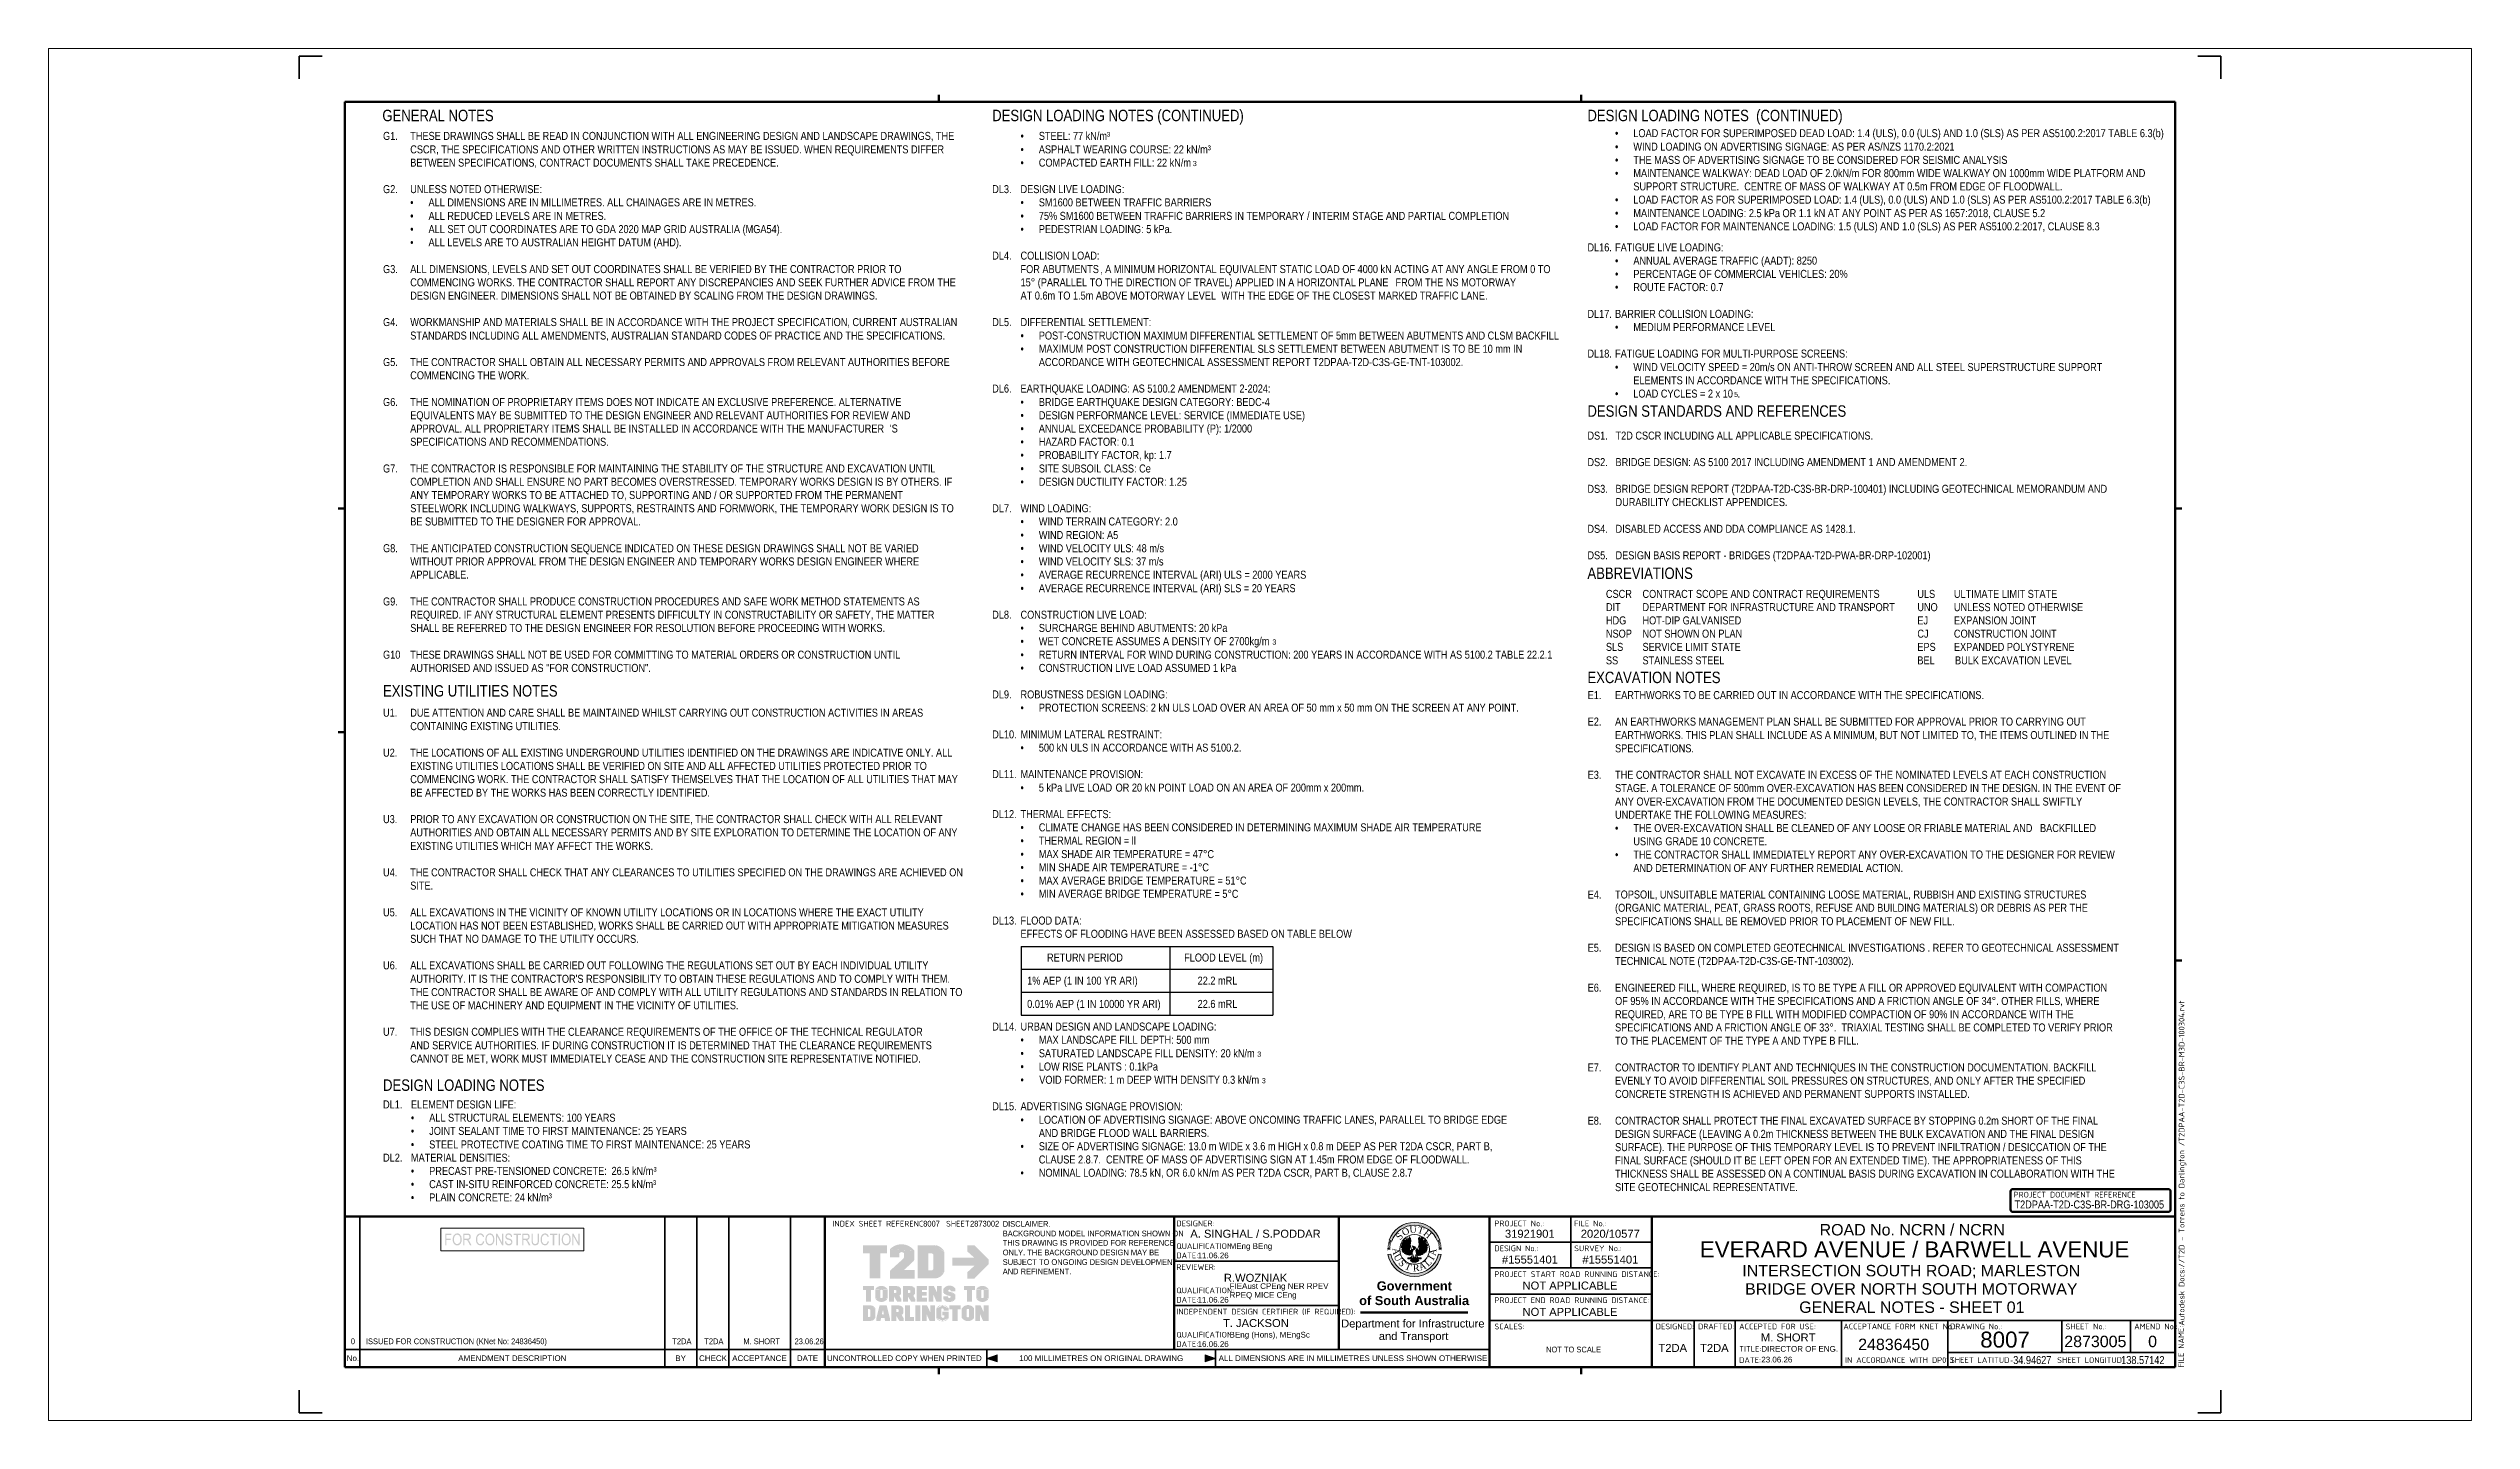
# Paper-space layout 'Layout1' of a CAD drawing. Header units: metres. Extents: x -0.11 to 0.95, y 0 to 0.6.
import ezdxf

# ---------------------------------------------------------------- set-up
doc = ezdxf.new("R2010")
doc.units = ezdxf.units.M
doc.layers.get('Defpoints').update_dxf_attribs({"color": 41})
for name, color, linetype, lineweight in [('A-ANNO-NOTE-STAMP', 10, 'Continuous', 18), ('A-DETL', 7, 'Continuous', 13), ('G-ANNO-TEXT', 7, 'Continuous', 9), ('G-ANNO-TTLB', 7, 'Continuous', 9), ('G-IMPT', 7, 'Continuous', 13)]:
    doc.layers.add(name, color=color, linetype=linetype, lineweight=lineweight)
doc.styles.add('Arial', font='arial.ttf', dxfattribs={"height": 0.0025})
doc.styles.add('Arial Narrow', font='ARIALN.TTF', dxfattribs={"height": 0.0025})
doc.styles.add('Arial Narrow_1', font='ARIALN.TTF', dxfattribs={"height": 0.0035})
doc.styles.add('Arial Narrow_2', font='ARIALN.TTF', dxfattribs={"height": 0.005})
doc.styles.add('Arial Narrow_3', font='ARIALN.TTF', dxfattribs={"height": 0.002275})
doc.styles.add('Arial_1', font='arial.ttf', dxfattribs={"height": 0.0035})
doc.styles.add('Arial_2', font='arial.ttf', dxfattribs={"height": 0.005})
doc.styles.add('Arial_3', font='arial.ttf', dxfattribs={"height": 0.007})
doc.styles.add('Arial_B', font='arialbd.ttf', dxfattribs={"height": 0.004})
doc.styles.add('ISOCPEUR', font='isocpeur.ttf', dxfattribs={"height": 0.0025})
doc.styles.add('Times New Roman', font='times.ttf', dxfattribs={"height": 0.008001})

# ---------------------------------------------------------------- blocks, each defined once
blk = doc.blocks.new('T2DPAA-T2D-PWA-DE-XRF-000001 - Drawing3_dwg-8554483-GENERAL NOTES - SHEET 01')
at = {"layer": 'G-IMPT'}
h = blk.add_hatch(color=256, dxfattribs=at)
edge = h.paths.add_edge_path()
edge.add_line((0.1549, 0.1015), (0.1515, 0.1021))
edge.add_arc((0.1226, 0.1077), 0.0295, 190.997, 349.003, ccw=False)
edge.add_line((0.0937, 0.1021), (0.0903, 0.1015))
edge.add_arc((0.1226, 0.1077), 0.0329, 190.997, 349.003)
edge = h.paths.add_edge_path()
edge.add_arc((0.1226, 0.1077), 0.0329, 20.0475, 159.9525, ccw=False)
edge.add_line((0.1535, 0.119), (0.1503, 0.1178))
edge.add_arc((0.1226, 0.1077), 0.0295, 20.0475, 159.9525)
edge.add_line((0.0949, 0.1178), (0.0917, 0.119))
h = blk.add_hatch(color=256, dxfattribs=at)
edge = h.paths.add_edge_path()
edge.add_arc((0.1226, 0.1077), 0.0329, 161.3902, 162.9856, ccw=False)
edge.add_line((0.0915, 0.1183), (0.0914, 0.1182))
edge.add_line((0.0915, 0.1183), (0.0947, 0.1172))
edge.add_line((0.0947, 0.1171), (0.0947, 0.1172))
edge.add_arc((0.1226, 0.1077), 0.0295, 161.3902, 162.9856)
edge.add_line((0.0944, 0.1163), (0.0911, 0.1174))
h = blk.add_hatch(color=256, dxfattribs=at)
edge = h.paths.add_edge_path()
edge.add_line((0.1206, 0.1074), (0.1207, 0.1074))
edge.add_line((0.1207, 0.1074), (0.1206, 0.1074))
edge = h.paths.add_edge_path()
edge.add_line((0.1166, 0.11), (0.1166, 0.1074))
edge.add_line((0.1166, 0.1074), (0.1183, 0.1065))
edge.add_line((0.1183, 0.1065), (0.119, 0.1076))
edge.add_line((0.119, 0.1076), (0.1204, 0.1079))
edge.add_line((0.1204, 0.1079), (0.1207, 0.1074))
edge.add_line((0.1207, 0.1074), (0.1211, 0.1067))
edge.add_line((0.1211, 0.1067), (0.1187, 0.1008))
edge.add_line((0.1187, 0.1008), (0.1178, 0.1012))
edge.add_line((0.1178, 0.1012), (0.1166, 0.1008))
edge.add_line((0.1166, 0.1008), (0.1161, 0.1012))
edge.add_line((0.1161, 0.1012), (0.1147, 0.101))
edge.add_line((0.1147, 0.101), (0.1143, 0.1017))
edge.add_line((0.1143, 0.1017), (0.1131, 0.1012))
edge.add_line((0.1131, 0.1012), (0.1128, 0.1022))
edge.add_line((0.1128, 0.1022), (0.1119, 0.1019))
edge.add_line((0.1119, 0.1019), (0.1119, 0.1029))
edge.add_line((0.1119, 0.1029), (0.1105, 0.1027))
edge.add_line((0.1105, 0.1027), (0.1107, 0.1043))
edge.add_line((0.1107, 0.1043), (0.1091, 0.1041))
edge.add_line((0.1091, 0.1041), (0.1095, 0.1057))
edge.add_line((0.1095, 0.1057), (0.1077, 0.106))
edge.add_line((0.1077, 0.106), (0.1081, 0.1069))
edge.add_line((0.1081, 0.1069), (0.1072, 0.1074))
edge.add_line((0.1072, 0.1074), (0.1081, 0.1091))
edge.add_line((0.1081, 0.1091), (0.1069, 0.11))
edge.add_line((0.1069, 0.11), (0.1081, 0.1112))
edge.add_line((0.1081, 0.1112), (0.1069, 0.1122))
edge.add_line((0.1069, 0.1122), (0.1085, 0.113))
edge.add_line((0.1085, 0.113), (0.1072, 0.1143))
edge.add_line((0.1072, 0.1143), (0.1095, 0.1145))
edge.add_line((0.1095, 0.1145), (0.1081, 0.116))
edge.add_line((0.1081, 0.116), (0.1105, 0.116))
edge.add_line((0.1105, 0.116), (0.1088, 0.1179))
edge.add_line((0.1088, 0.1179), (0.1119, 0.1163))
edge.add_line((0.1119, 0.1163), (0.1105, 0.1193))
edge.add_line((0.1105, 0.1193), (0.1138, 0.1172))
edge.add_line((0.1138, 0.1172), (0.1121, 0.121))
edge.add_line((0.1121, 0.121), (0.1147, 0.1181))
edge.add_line((0.1147, 0.1181), (0.1143, 0.1224))
edge.add_line((0.1143, 0.1224), (0.1159, 0.1188))
edge.add_line((0.1159, 0.1188), (0.1166, 0.1236))
edge.add_line((0.1166, 0.1236), (0.1171, 0.1207))
edge.add_line((0.1171, 0.1207), (0.1178, 0.1214))
edge.add_line((0.1178, 0.1214), (0.118, 0.1179))
edge.add_line((0.118, 0.1179), (0.1171, 0.1131))
edge.add_line((0.1171, 0.1131), (0.1178, 0.111))
edge.add_line((0.1178, 0.111), (0.1166, 0.11))
for points in [[(0.1105, 0.1193), (0.1088, 0.1179), (0.1119, 0.1163)], [(0.1369, 0.1093), (0.1385, 0.1081), (0.1367, 0.1074), (0.1376, 0.106), (0.1357, 0.106), (0.1367, 0.1043), (0.1348, 0.1043), (0.1348, 0.1031), (0.1336, 0.1034), (0.1331, 0.1022), (0.1322, 0.1024), (0.1317, 0.1015), (0.1305, 0.1017), (0.1301, 0.101), (0.1296, 0.1015), (0.1291, 0.1005), (0.1286, 0.1008), (0.1277, 0.1003), (0.1275, 0.101), (0.1268, 0.1003), (0.1251, 0.1029), (0.1242, 0.1065), (0.1246, 0.1076), (0.1263, 0.1076), (0.127, 0.1067), (0.1284, 0.1072), (0.1291, 0.11), (0.1275, 0.1112), (0.1282, 0.1133), (0.1275, 0.1219), (0.1284, 0.121), (0.1289, 0.1236), (0.1294, 0.1193), (0.1312, 0.1226), (0.1305, 0.1191), (0.1331, 0.1212), (0.1317, 0.1179), (0.1348, 0.1195), (0.1324, 0.116), (0.1364, 0.1179), (0.1341, 0.1155), (0.1371, 0.116), (0.1355, 0.1143), (0.1381, 0.1141), (0.1364, 0.1131), (0.1383, 0.1124), (0.1367, 0.1114), (0.1385, 0.11)], [(0.1312, 0.1226), (0.1331, 0.1212), (0.1305, 0.1191)], [(0.1348, 0.1195), (0.1364, 0.1179), (0.1324, 0.116)], [(0.1069, 0.1122), (0.1069, 0.11), (0.1081, 0.1112)], [(0.1081, 0.116), (0.1072, 0.1143), (0.1095, 0.1145)], [(0.1077, 0.106), (0.1091, 0.1041), (0.1095, 0.1057)], [(0.1105, 0.1027), (0.1119, 0.1019), (0.1119, 0.1029)], [(0.1225, 0.0967), (0.1233, 0.0985), (0.1277, 0.0943), (0.1263, 0.0929), (0.1237, 0.092), (0.1202, 0.0924), (0.1176, 0.0943), (0.1218, 0.0984)], [(0.1291, 0.1005), (0.1301, 0.101), (0.1296, 0.1015)], [(0.1317, 0.1015), (0.1331, 0.1022), (0.1322, 0.1024)], [(0.1383, 0.1124), (0.1381, 0.1141), (0.1364, 0.1131)]]:
    blk.add_hatch(color=256, dxfattribs=at).paths.add_polyline_path(points)
h = blk.add_hatch(color=256, dxfattribs=at)
edge = h.paths.add_edge_path()
edge.add_line((0.154, 0.1174), (0.1508, 0.1163))
edge.add_arc((0.1226, 0.1077), 0.0295, 17.0144, 18.6098)
edge.add_line((0.1505, 0.1172), (0.1505, 0.1171))
edge.add_line((0.1505, 0.1172), (0.1537, 0.1183))
edge.add_line((0.1538, 0.1182), (0.1537, 0.1183))
edge.add_arc((0.1226, 0.1077), 0.0329, 17.0144, 18.6098, ccw=False)
h = blk.add_hatch(color=256, dxfattribs=at)
edge = h.paths.add_edge_path()
edge.add_line((0.0931, 0.1083), (0.0897, 0.1083))
edge.add_arc((0.1226, 0.1077), 0.0329, 177.3415, 178.9368, ccw=False)
edge.add_line((0.0897, 0.1094), (0.0897, 0.1093))
edge.add_line((0.0897, 0.1094), (0.0932, 0.1092))
edge.add_line((0.0932, 0.1091), (0.0932, 0.1092))
edge.add_arc((0.1226, 0.1077), 0.0295, 177.3415, 178.9368)
h = blk.add_hatch(color=256, dxfattribs=at)
edge = h.paths.add_edge_path()
edge.add_line((0.0931, 0.1069), (0.0897, 0.1068))
edge.add_arc((0.1226, 0.1077), 0.0329, 180, 181.5953, ccw=False)
edge.add_line((0.0897, 0.1078), (0.0897, 0.1077))
edge.add_line((0.0897, 0.1078), (0.0931, 0.1078))
edge.add_line((0.0931, 0.1077), (0.0931, 0.1078))
edge.add_arc((0.1226, 0.1077), 0.0295, 180, 181.5953)
h = blk.add_hatch(color=256, dxfattribs=at)
edge = h.paths.add_edge_path()
edge.add_arc((0.1226, 0.1077), 0.0329, 174.6829, 176.2783, ccw=False)
edge.add_line((0.0899, 0.1109), (0.0898, 0.1108))
edge.add_line((0.0899, 0.1109), (0.0933, 0.1106))
edge.add_line((0.0933, 0.1105), (0.0933, 0.1106))
edge.add_arc((0.1226, 0.1077), 0.0295, 174.6829, 176.2783)
edge.add_line((0.0932, 0.1096), (0.0898, 0.1099))
h = blk.add_hatch(color=256, dxfattribs=at)
edge = h.paths.add_edge_path()
edge.add_arc((0.1226, 0.1077), 0.0329, 172.0244, 173.6197, ccw=False)
edge.add_line((0.09, 0.1124), (0.09, 0.1123))
edge.add_line((0.09, 0.1124), (0.0934, 0.1119))
edge.add_line((0.0934, 0.1118), (0.0934, 0.1119))
edge.add_arc((0.1226, 0.1077), 0.0295, 172.0244, 173.6197)
edge.add_line((0.0933, 0.111), (0.0899, 0.1114))
h = blk.add_hatch(color=256, dxfattribs=at)
edge = h.paths.add_edge_path()
edge.add_arc((0.1226, 0.1077), 0.0329, 169.3658, 170.9612, ccw=False)
edge.add_line((0.0903, 0.1139), (0.0903, 0.1138))
edge.add_line((0.0903, 0.1139), (0.0937, 0.1133))
edge.add_line((0.0936, 0.1132), (0.0937, 0.1133))
edge.add_arc((0.1226, 0.1077), 0.0295, 169.3658, 170.9612)
edge.add_line((0.0935, 0.1124), (0.0901, 0.1129))
h = blk.add_hatch(color=256, dxfattribs=at)
edge = h.paths.add_edge_path()
edge.add_arc((0.1226, 0.1077), 0.0329, 166.7073, 168.3026, ccw=False)
edge.add_line((0.0906, 0.1154), (0.0906, 0.1153))
edge.add_line((0.0906, 0.1154), (0.0939, 0.1146))
edge.add_line((0.0939, 0.1145), (0.0939, 0.1146))
edge.add_arc((0.1226, 0.1077), 0.0295, 166.7073, 168.3026)
edge.add_line((0.0937, 0.1137), (0.0904, 0.1144))
h = blk.add_hatch(color=256, dxfattribs=at)
edge = h.paths.add_edge_path()
edge.add_line((0.0941, 0.115), (0.0907, 0.1159))
edge.add_arc((0.1226, 0.1077), 0.0329, 164.0488, 165.6441, ccw=False)
edge.add_line((0.091, 0.1169), (0.091, 0.1168))
edge.add_line((0.091, 0.1169), (0.0943, 0.1159))
edge.add_line((0.0943, 0.1158), (0.0943, 0.1159))
edge.add_arc((0.1226, 0.1077), 0.0295, 164.0488, 165.6441)
h = blk.add_hatch(color=256, dxfattribs=at)
edge = h.paths.add_edge_path()
edge.add_line((0.1232, 0.1095), (0.1225, 0.1076))
edge.add_line((0.1225, 0.1076), (0.1207, 0.1074))
edge.add_line((0.1207, 0.1074), (0.1207, 0.1074))
edge.add_line((0.1207, 0.1074), (0.1216, 0.1086))
edge.add_line((0.1216, 0.1086), (0.1197, 0.1119))
edge.add_line((0.1197, 0.1119), (0.1232, 0.1107))
edge.add_line((0.1232, 0.1107), (0.1239, 0.1098))
edge.add_line((0.1239, 0.1098), (0.1232, 0.1095))
h = blk.add_hatch(color=256, dxfattribs=at)
edge = h.paths.add_edge_path()
edge.add_arc((0.1226, 0.1077), 0.0295, 14.3559, 15.9512)
edge.add_line((0.1509, 0.1159), (0.1509, 0.1158))
edge.add_line((0.1509, 0.1159), (0.1542, 0.1169))
edge.add_line((0.1542, 0.1168), (0.1542, 0.1169))
edge.add_arc((0.1226, 0.1077), 0.0329, 14.3559, 15.9512, ccw=False)
edge.add_line((0.1545, 0.1159), (0.1511, 0.115))
h = blk.add_hatch(color=256, dxfattribs=at)
edge = h.paths.add_edge_path()
edge.add_line((0.1548, 0.1144), (0.1514, 0.1137))
edge.add_arc((0.1226, 0.1077), 0.0295, 11.6974, 13.2927)
edge.add_line((0.1512, 0.1146), (0.1513, 0.1145))
edge.add_line((0.1512, 0.1146), (0.1546, 0.1154))
edge.add_line((0.1546, 0.1153), (0.1546, 0.1154))
edge.add_arc((0.1226, 0.1077), 0.0329, 11.6974, 13.2927, ccw=False)
h = blk.add_hatch(color=256, dxfattribs=at)
edge = h.paths.add_edge_path()
edge.add_arc((0.1226, 0.1077), 0.0295, 9.0388, 10.6342)
edge.add_line((0.1515, 0.1133), (0.1515, 0.1132))
edge.add_line((0.1515, 0.1133), (0.1549, 0.1139))
edge.add_line((0.1549, 0.1138), (0.1549, 0.1139))
edge.add_arc((0.1226, 0.1077), 0.0329, 9.0388, 10.6342, ccw=False)
edge.add_line((0.1551, 0.1129), (0.1517, 0.1124))
h = blk.add_hatch(color=256, dxfattribs=at)
edge = h.paths.add_edge_path()
edge.add_arc((0.1226, 0.1077), 0.0295, 6.3803, 7.9756)
edge.add_line((0.1518, 0.1119), (0.1518, 0.1118))
edge.add_line((0.1518, 0.1119), (0.1552, 0.1124))
edge.add_line((0.1552, 0.1123), (0.1552, 0.1124))
edge.add_arc((0.1226, 0.1077), 0.0329, 6.3803, 7.9756, ccw=False)
edge.add_line((0.1553, 0.1114), (0.1519, 0.111))
h = blk.add_hatch(color=256, dxfattribs=at)
edge = h.paths.add_edge_path()
edge.add_line((0.1554, 0.1099), (0.152, 0.1096))
edge.add_arc((0.1226, 0.1077), 0.0295, 3.7217, 5.3171)
edge.add_line((0.1519, 0.1106), (0.1519, 0.1105))
edge.add_line((0.1519, 0.1106), (0.1553, 0.1109))
edge.add_line((0.1553, 0.1108), (0.1553, 0.1109))
edge.add_arc((0.1226, 0.1077), 0.0329, 3.7217, 5.3171, ccw=False)
h = blk.add_hatch(color=256, dxfattribs=at)
edge = h.paths.add_edge_path()
edge.add_line((0.1555, 0.1083), (0.1521, 0.1083))
edge.add_arc((0.1226, 0.1077), 0.0295, 1.0632, 2.6585)
edge.add_line((0.152, 0.1092), (0.152, 0.1091))
edge.add_line((0.152, 0.1092), (0.1554, 0.1094))
edge.add_line((0.1555, 0.1093), (0.1554, 0.1094))
edge.add_arc((0.1226, 0.1077), 0.0329, 1.0632, 2.6585, ccw=False)
h = blk.add_hatch(color=256, dxfattribs=at)
edge = h.paths.add_edge_path()
edge.add_line((0.1555, 0.1068), (0.152, 0.1069))
edge.add_arc((0.1226, 0.1077), 0.0295, 358.4047, 360)
edge.add_line((0.1521, 0.1078), (0.1521, 0.1077))
edge.add_line((0.1521, 0.1078), (0.1555, 0.1078))
edge.add_line((0.1555, 0.1077), (0.1555, 0.1078))
edge.add_arc((0.1226, 0.1077), 0.0329, 358.4047, 360, ccw=False)
for p, q in [((0.0917, 0.119), (0.0949, 0.1178)), ((0.1105, 0.1193), (0.1088, 0.1179)), ((0.1088, 0.1179), (0.1119, 0.1163)), ((0.1119, 0.1163), (0.1105, 0.1193)), ((0.1305, 0.1191), (0.1312, 0.1226)), ((0.1331, 0.1212), (0.1305, 0.1191)), ((0.1312, 0.1226), (0.1331, 0.1212)), ((0.1324, 0.116), (0.1348, 0.1195)), ((0.1364, 0.1179), (0.1324, 0.116)), ((0.1348, 0.1195), (0.1364, 0.1179)), ((0.1503, 0.1178), (0.1535, 0.119)), ((0.0903, 0.1015), (0.0937, 0.1021)), ((0.1069, 0.1122), (0.1069, 0.11)), ((0.1081, 0.1112), (0.1069, 0.1122)), ((0.1069, 0.11), (0.1081, 0.1112)), ((0.1081, 0.116), (0.1072, 0.1143)), ((0.1072, 0.1143), (0.1095, 0.1145)), ((0.1077, 0.106), (0.1091, 0.1041)), ((0.1095, 0.1057), (0.1077, 0.106)), ((0.1095, 0.1145), (0.1081, 0.116)), ((0.1091, 0.1041), (0.1095, 0.1057)), ((0.1119, 0.1029), (0.1105, 0.1027)), ((0.1105, 0.1027), (0.1119, 0.1019)), ((0.1119, 0.1019), (0.1119, 0.1029)), ((0.115, 0.0967), (0.1197, 0.0967)), ((0.1211, 0.1003), (0.1173, 0.0974)), ((0.1244, 0.1003), (0.1272, 0.0974)), ((0.1256, 0.0967), (0.1308, 0.0967)), ((0.1296, 0.1015), (0.1291, 0.1005)), ((0.1291, 0.1005), (0.1301, 0.101)), ((0.1301, 0.101), (0.1296, 0.1015)), ((0.1322, 0.1024), (0.1317, 0.1015)), ((0.1317, 0.1015), (0.1331, 0.1022)), ((0.1331, 0.1022), (0.1322, 0.1024)), ((0.1381, 0.1141), (0.1364, 0.1131)), ((0.1364, 0.1131), (0.1383, 0.1124)), ((0.1383, 0.1124), (0.1381, 0.1141)), ((0.1515, 0.1021), (0.1549, 0.1015))]:
    blk.add_line(p, q, dxfattribs=at)
at = {"layer": 'G-IMPT', "flags": 128}
for points in [[(0.1085, 0.113), (0.1072, 0.1143), (0.1095, 0.1145), (0.1081, 0.116), (0.1105, 0.116), (0.1088, 0.1179), (0.1119, 0.1163), (0.1105, 0.1193), (0.1138, 0.1172), (0.1121, 0.121), (0.1147, 0.1181), (0.1143, 0.1224), (0.1159, 0.1188), (0.1166, 0.1236), (0.1171, 0.1207), (0.1178, 0.1214), (0.118, 0.1179), (0.1171, 0.1131), (0.119, 0.1076), (0.1204, 0.1079), (0.1211, 0.1067), (0.1187, 0.1008), (0.1178, 0.1012), (0.1166, 0.1008), (0.1161, 0.1012), (0.1147, 0.101), (0.1143, 0.1017), (0.1131, 0.1012), (0.1128, 0.1022), (0.1119, 0.1019), (0.1119, 0.1029), (0.1105, 0.1027), (0.1107, 0.1043), (0.1091, 0.1041), (0.1095, 0.1057), (0.1077, 0.106), (0.1081, 0.1069), (0.1072, 0.1074), (0.1081, 0.1091), (0.1069, 0.11), (0.1081, 0.1112), (0.1069, 0.1122), (0.1087, 0.1131)], [(0.1199, 0.1031), (0.1225, 0.0967), (0.1251, 0.1029), (0.1242, 0.1065), (0.1246, 0.1076), (0.1263, 0.1076), (0.1282, 0.1133), (0.1275, 0.1219), (0.1284, 0.121), (0.1289, 0.1236), (0.1294, 0.1193), (0.1312, 0.1226), (0.1305, 0.1191), (0.1331, 0.1212), (0.1317, 0.1179), (0.1348, 0.1195), (0.1324, 0.116), (0.1364, 0.1179), (0.1341, 0.1155), (0.1371, 0.116), (0.1355, 0.1143), (0.1381, 0.1141), (0.1364, 0.1131), (0.1383, 0.1124), (0.1367, 0.1114), (0.1385, 0.11), (0.1369, 0.1093), (0.1385, 0.1081), (0.1367, 0.1074), (0.1376, 0.106), (0.1357, 0.106), (0.1367, 0.1043), (0.1348, 0.1043), (0.1348, 0.1031), (0.1336, 0.1034), (0.1331, 0.1022), (0.1322, 0.1024), (0.1317, 0.1015), (0.1305, 0.1017), (0.1301, 0.101), (0.1296, 0.1015), (0.1291, 0.1005), (0.1286, 0.1008), (0.1277, 0.1003), (0.1275, 0.101), (0.1268, 0.1003), (0.1251, 0.1029)], [(0.1206, 0.0974), (0.1145, 0.0974), (0.1145, 0.0962), (0.1194, 0.0962)], [(0.119, 0.1076), (0.1183, 0.1065), (0.1166, 0.1074), (0.1166, 0.11), (0.1178, 0.111)], [(0.1218, 0.0984), (0.1176, 0.0943), (0.1202, 0.0924), (0.1237, 0.092), (0.1263, 0.0929), (0.1277, 0.0943), (0.1233, 0.0985)], [(0.1239, 0.1098), (0.1244, 0.1091), (0.1246, 0.1076)], [(0.1246, 0.0974), (0.1308, 0.0974), (0.1308, 0.0962), (0.126, 0.0962)], [(0.1263, 0.1076), (0.127, 0.1067), (0.1284, 0.1072), (0.1291, 0.11), (0.1275, 0.1112)]]:
    blk.add_lwpolyline(points, dxfattribs=at)
blk.add_lwpolyline([(0.1206, 0.1074), (0.1216, 0.1086), (0.1197, 0.1119), (0.1232, 0.1107), (0.1239, 0.1098), (0.1232, 0.1095), (0.1225, 0.1076)], close=True, dxfattribs=at)
at = {"layer": 'G-IMPT'}
blk.add_circle((0.1226, 0.1077), 0.018, dxfattribs=at)
for radius, start, end in [(0.0329, 20.0475, 159.9525), (0.0295, 20.0475, 159.9525), (0.0329, 190.997, 349.003), (0.0295, 190.997, 349.003)]:
    blk.add_arc((0.1226, 0.1077), radius, start, end, dxfattribs=at)
at = {"layer": 'G-IMPT', "lineweight": 9, "char_height": 0.008, "attachment_point": 2, "line_spacing_factor": 1.029793, "style": 'Times New Roman'}
for s, insert, width, rotation in [('S', (0.1012, 0.1263), 0.008041, 49.0663), ('O', (0.1099, 0.133), 0.010353, 26.6943), ('U', (0.1205, 0.136), 0.010353, 4.3222), ('T', (0.1314, 0.1347), 0.008744, 341.9502), ('H', (0.141, 0.1293), 0.010353, 319.5782), ('A', (0.104, 0.106), 0.010353, 279.6978), ('U', (0.1058, 0.0996), 0.010353, 300.15), ('S', (0.1107, 0.0935), 0.008041, 310.3575), ('T', (0.1164, 0.0903), 0.008744, 336.9699), ('R', (0.1244, 0.0893), 0.009549, 3.701), ('A', (0.1307, 0.0909), 0.010353, 21.3382), ('L', (0.1363, 0.0949), 0.008744, 42.375), ('I', (0.1395, 0.0995), 0.004825, 60.5783), ('A', (0.141, 0.1048), 0.010353, 83.64)]:
    blk.add_mtext(s, dxfattribs=dict(at, insert=insert, width=width, rotation=rotation))
blk = doc.blocks.new('T2DPAA-T2D-PWA-DE-XRF-000001 - Standard-9403697-GENERAL NOTES - SHEET 01')
at = {"layer": 'G-ANNO-TTLB', "true_color": 0x1d4a5c}
h = blk.add_hatch(color=139, dxfattribs=at)
edge = h.paths.add_edge_path()
edge.add_line((0.2623, 0.0443), (0.2623, 0.0452))
edge.add_arc((0.2616, 0.044), 0.00145, 58.8241, 99.793)
edge.add_line((0.2613, 0.0454), (0.2613, 0.0441))
edge.add_arc((0.2616, 0.0455), 0.00141, 259.7202, 301.6629)
edge = h.paths.add_edge_path()
edge.add_arc((0.2625, 0.0448), 0.00224, 301.808, 330.1086, ccw=False)
edge.add_line((0.2637, 0.0429), (0.2645, 0.0415))
edge.add_line((0.2645, 0.0415), (0.2645, 0.0403))
edge.add_line((0.2645, 0.0403), (0.2627, 0.0403))
edge.add_line((0.2627, 0.0403), (0.2613, 0.0425))
edge.add_line((0.2613, 0.0425), (0.2613, 0.0403))
edge.add_line((0.2613, 0.0403), (0.2591, 0.0403))
edge.add_line((0.2591, 0.0403), (0.2591, 0.0471))
edge.add_line((0.2591, 0.0471), (0.2624, 0.0471))
edge.add_arc((0.2623, 0.0446), 0.00248, 32.8357, 87.7033, ccw=False)
edge.add_line((0.2644, 0.046), (0.2644, 0.0437))
edge = h.paths.add_edge_path()
edge.add_line((0.2674, 0.0527), (0.2674, 0.0537))
edge.add_arc((0.2667, 0.0524), 0.00145, 58.8241, 99.793)
edge.add_line((0.2665, 0.0539), (0.2665, 0.0526))
edge.add_arc((0.2667, 0.0539), 0.00141, 259.7202, 301.6629)
edge = h.paths.add_edge_path()
edge.add_arc((0.2676, 0.0532), 0.00224, 301.808, 330.1086, ccw=False)
edge.add_line((0.2688, 0.0513), (0.2696, 0.0499))
edge.add_line((0.2696, 0.0499), (0.2696, 0.0487))
edge.add_line((0.2696, 0.0487), (0.2678, 0.0487))
edge.add_line((0.2678, 0.0487), (0.2664, 0.051))
edge.add_line((0.2664, 0.051), (0.2664, 0.0487))
edge.add_line((0.2664, 0.0487), (0.2642, 0.0487))
edge.add_line((0.2642, 0.0487), (0.2642, 0.0555))
edge.add_line((0.2642, 0.0555), (0.2676, 0.0555))
edge.add_arc((0.2675, 0.0531), 0.00248, 32.8357, 87.7033, ccw=False)
edge.add_line((0.2695, 0.0544), (0.2695, 0.0521))
edge = h.paths.add_edge_path()
edge.add_line((0.2499, 0.0422), (0.2499, 0.0452))
edge.add_arc((0.2491, 0.0441), 0.00138, 56.3448, 98.7814)
edge.add_line((0.2489, 0.0454), (0.2489, 0.0419))
edge.add_arc((0.2491, 0.0433), 0.00138, 261.2186, 303.6552)
edge = h.paths.add_edge_path()
edge.add_line((0.2613, 0.0527), (0.2613, 0.0537))
edge.add_arc((0.2606, 0.0524), 0.00145, 58.8241, 99.793)
edge.add_line((0.2603, 0.0539), (0.2603, 0.0526))
edge.add_arc((0.2606, 0.0539), 0.00141, 259.7202, 301.6629)
edge = h.paths.add_edge_path()
edge.add_line((0.2502, 0.0403), (0.2467, 0.0403))
edge.add_line((0.2467, 0.0403), (0.2467, 0.0471))
edge.add_line((0.2467, 0.0471), (0.2501, 0.0471))
edge.add_arc((0.25, 0.0447), 0.00241, 26.2483, 85.5583, ccw=False)
edge.add_line((0.2521, 0.0457), (0.2521, 0.0416))
edge.add_arc((0.2502, 0.0424), 0.00209, 270, 338.4707, ccw=False)
h.paths.add_polyline_path([(0.2555, 0.0451), (0.255, 0.0432), (0.2559, 0.0432)])
h.paths.add_polyline_path([(0.2585, 0.0415), (0.2585, 0.0403), (0.2564, 0.0403), (0.2562, 0.0415), (0.2547, 0.0415), (0.2544, 0.0403), (0.2526, 0.0403), (0.2526, 0.0415), (0.254, 0.0471), (0.2571, 0.0471)])
h.paths.add_polyline_path([(0.2673, 0.042), (0.269, 0.042), (0.269, 0.0403), (0.2651, 0.0403), (0.2651, 0.0471), (0.2673, 0.0471)])
h.paths.add_polyline_path([(0.2718, 0.0403), (0.2696, 0.0403), (0.2696, 0.0471), (0.2718, 0.0471)])
h.paths.add_polyline_path([(0.2762, 0.0441), (0.2762, 0.0471), (0.2782, 0.0471), (0.2782, 0.0403), (0.2759, 0.0403), (0.2746, 0.0432), (0.2746, 0.0403), (0.2725, 0.0403), (0.2725, 0.0471), (0.2748, 0.0471)])
edge = h.paths.add_edge_path()
edge.add_arc((0.2817, 0.0424), 0.000774, 214.5178, 325.4822)
edge.add_line((0.2823, 0.0419), (0.2823, 0.0427))
edge.add_line((0.2823, 0.0427), (0.2815, 0.0427))
edge.add_line((0.2815, 0.0427), (0.2815, 0.0443))
edge.add_line((0.2815, 0.0443), (0.2842, 0.0443))
edge.add_line((0.2842, 0.0443), (0.2842, 0.0415))
edge.add_arc((0.2819, 0.0428), 0.00262, 274.1131, 330.4929, ccw=False)
edge.add_arc((0.2815, 0.0434), 0.00327, 260.2337, 279.7663, ccw=False)
edge.add_arc((0.2812, 0.0429), 0.00275, 208.3817, 264.7517, ccw=False)
edge.add_line((0.2788, 0.0416), (0.2788, 0.0458))
edge.add_arc((0.2812, 0.0445), 0.00268, 94.8448, 152.8409, ccw=False)
edge.add_arc((0.2815, 0.0424), 0.00482, 83.0812, 96.9188, ccw=False)
edge.add_arc((0.2818, 0.0444), 0.00278, 31.3102, 83.6241, ccw=False)
edge.add_line((0.2842, 0.0459), (0.2842, 0.0447))
edge.add_line((0.2842, 0.0447), (0.282, 0.0447))
edge.add_line((0.282, 0.0447), (0.282, 0.0455))
edge.add_arc((0.2815, 0.0451), 0.000641, 40.732, 139.268)
edge.add_line((0.281, 0.0455), (0.281, 0.0419))
h.paths.add_polyline_path([(0.2882, 0.0403), (0.2859, 0.0403), (0.2859, 0.0454), (0.2846, 0.0454), (0.2846, 0.0471), (0.2895, 0.0471), (0.2895, 0.0454), (0.2882, 0.0454)])
edge = h.paths.add_edge_path()
edge.add_arc((0.2927, 0.0429), 0.00104, 239.6549, 300.3451)
edge.add_line((0.2932, 0.042), (0.2932, 0.0454))
edge.add_arc((0.2927, 0.0445), 0.00103, 59.5446, 120.4554)
edge.add_line((0.2921, 0.0454), (0.2921, 0.042))
edge = h.paths.add_edge_path()
edge.add_arc((0.2927, 0.0434), 0.00323, 212.7347, 327.2653, ccw=False)
edge.add_line((0.29, 0.0417), (0.29, 0.0458))
edge.add_arc((0.2927, 0.044), 0.00323, 32.6408, 147.3592, ccw=False)
edge.add_line((0.2954, 0.0458), (0.2954, 0.0417))
h.paths.add_polyline_path([(0.3017, 0.0403), (0.2993, 0.0403), (0.298, 0.0432), (0.298, 0.0403), (0.2959, 0.0403), (0.2959, 0.0471), (0.2982, 0.0471), (0.2996, 0.0441), (0.2996, 0.0471), (0.3017, 0.0471)])
edge = h.paths.add_edge_path()
edge.add_arc((0.299, 0.0513), 0.00104, 239.6549, 300.3451)
edge.add_line((0.2995, 0.0504), (0.2995, 0.0538))
edge.add_arc((0.299, 0.0529), 0.00103, 59.5446, 120.4554)
edge.add_line((0.2985, 0.0538), (0.2985, 0.0504))
edge = h.paths.add_edge_path()
edge.add_arc((0.299, 0.0518), 0.00323, 212.7347, 327.2653, ccw=False)
edge.add_line((0.2963, 0.0501), (0.2963, 0.0542))
edge.add_arc((0.299, 0.0524), 0.00323, 32.6408, 147.3592, ccw=False)
edge.add_line((0.3017, 0.0542), (0.3017, 0.0501))
h.paths.add_polyline_path([(0.2945, 0.0487), (0.2923, 0.0487), (0.2923, 0.0538), (0.2909, 0.0538), (0.2909, 0.0555), (0.2958, 0.0555), (0.2958, 0.0538), (0.2945, 0.0538)])
edge = h.paths.add_edge_path()
edge.add_line((0.2872, 0.0518), (0.2872, 0.0499))
edge.add_arc((0.2849, 0.0513), 0.0027, 273.7285, 329.3952, ccw=False)
edge.add_line((0.285, 0.0486), (0.2841, 0.0486))
edge.add_arc((0.2842, 0.0512), 0.00266, 210.1626, 267.7624, ccw=False)
edge.add_line((0.2819, 0.0499), (0.2819, 0.051))
edge.add_line((0.2819, 0.051), (0.2841, 0.051))
edge.add_arc((0.2845, 0.0508), 0.000522, 155.2714, 300.4507)
edge.add_arc((0.2846, 0.0508), 0.000487, 289.6558, 416.8121)
edge.add_line((0.2849, 0.0512), (0.2834, 0.0515))
edge.add_arc((0.2841, 0.054), 0.00253, 213.4271, 255.8381, ccw=False)
edge.add_line((0.2819, 0.0526), (0.2819, 0.0544))
edge.add_arc((0.2846, 0.0525), 0.00325, 35.8397, 144.1603, ccw=False)
edge.add_line((0.2872, 0.0544), (0.2872, 0.0533))
edge.add_line((0.2872, 0.0533), (0.2851, 0.0533))
edge.add_arc((0.2846, 0.0535), 0.000494, 335.3316, 479.9481)
edge.add_arc((0.2845, 0.0535), 0.000428, 103.9979, 246.4243)
edge.add_line((0.2843, 0.0531), (0.2853, 0.0529))
edge.add_arc((0.2849, 0.0501), 0.00281, 35.1328, 82.3403, ccw=False)
h.paths.add_polyline_path([(0.2792, 0.0526), (0.2792, 0.0555), (0.2812, 0.0555), (0.2812, 0.0487), (0.2789, 0.0487), (0.2776, 0.0517), (0.2776, 0.0487), (0.2755, 0.0487), (0.2755, 0.0555), (0.2778, 0.0555)])
h.paths.add_polyline_path([(0.2725, 0.053), (0.2746, 0.053), (0.2746, 0.0513), (0.2725, 0.0513), (0.2725, 0.0504), (0.2748, 0.0504), (0.2748, 0.0487), (0.2703, 0.0487), (0.2703, 0.0555), (0.2748, 0.0555), (0.2748, 0.0538), (0.2725, 0.0538)])
edge = h.paths.add_edge_path()
edge.add_arc((0.2615, 0.0532), 0.00224, 301.808, 330.1086, ccw=False)
edge.add_line((0.2627, 0.0513), (0.2635, 0.0499))
edge.add_line((0.2635, 0.0499), (0.2635, 0.0487))
edge.add_line((0.2635, 0.0487), (0.2617, 0.0487))
edge.add_line((0.2617, 0.0487), (0.2603, 0.051))
edge.add_line((0.2603, 0.051), (0.2603, 0.0487))
edge.add_line((0.2603, 0.0487), (0.2581, 0.0487))
edge.add_line((0.2581, 0.0487), (0.2581, 0.0555))
edge.add_line((0.2581, 0.0555), (0.2614, 0.0555))
edge.add_arc((0.2613, 0.0531), 0.00248, 32.8357, 87.7033, ccw=False)
edge.add_line((0.2634, 0.0544), (0.2634, 0.0521))
edge = h.paths.add_edge_path()
edge.add_line((0.2543, 0.0538), (0.2543, 0.0504))
edge.add_arc((0.2548, 0.0513), 0.00104, 239.6549, 300.3451)
edge.add_line((0.2553, 0.0504), (0.2553, 0.0538))
edge.add_arc((0.2548, 0.0529), 0.00103, 59.5446, 120.4554)
edge = h.paths.add_edge_path()
edge.add_line((0.2521, 0.0501), (0.2521, 0.0542))
edge.add_arc((0.2548, 0.0524), 0.00323, 32.6408, 147.3592, ccw=False)
edge.add_line((0.2575, 0.0542), (0.2575, 0.0501))
edge.add_arc((0.2548, 0.0518), 0.00323, 212.7347, 327.2653, ccw=False)
h.paths.add_polyline_path([(0.2503, 0.0487), (0.248, 0.0487), (0.248, 0.0538), (0.2467, 0.0538), (0.2467, 0.0555), (0.2516, 0.0555), (0.2516, 0.0538), (0.2503, 0.0538)])
h.paths.add_polyline_path([(0.3017, 0.0672), (0.3017, 0.0651), (0.2955, 0.0588), (0.2924, 0.0588), (0.2924, 0.0616), (0.2955, 0.0644), (0.2858, 0.0644), (0.2858, 0.0679), (0.2955, 0.0679), (0.2924, 0.0707), (0.2924, 0.0734), (0.2955, 0.0734)])
edge = h.paths.add_edge_path()
edge.add_line((0.2768, 0.0699), (0.2754, 0.0699))
edge.add_line((0.2754, 0.0699), (0.2754, 0.0624))
edge.add_line((0.2754, 0.0624), (0.2768, 0.0624))
edge.add_arc((0.2767, 0.0633), 0.000915, 277.9427, 335.4563)
edge.add_line((0.2775, 0.0629), (0.2775, 0.0694))
edge.add_arc((0.2767, 0.0689), 0.000957, 31.2517, 83.8556)
edge = h.paths.add_edge_path()
edge.add_line((0.2781, 0.0589), (0.2707, 0.0589))
edge.add_line((0.2707, 0.0589), (0.2707, 0.0734))
edge.add_line((0.2707, 0.0734), (0.2781, 0.0734))
edge.add_arc((0.2777, 0.0683), 0.00519, 26.2483, 85.5583, ccw=False)
edge.add_line((0.2823, 0.0705), (0.2823, 0.0617))
edge.add_arc((0.2781, 0.0634), 0.00451, 270, 338.4707, ccw=False)
edge = h.paths.add_edge_path()
edge.add_line((0.2627, 0.0699), (0.2627, 0.0681))
edge.add_line((0.2627, 0.0681), (0.2585, 0.0681))
edge.add_line((0.2585, 0.0681), (0.2585, 0.0716))
edge.add_arc((0.2636, 0.0668), 0.00703, 37.1177, 136.9917, ccw=False)
edge.add_line((0.2692, 0.071), (0.2692, 0.0671))
edge.add_arc((0.2674, 0.0677), 0.00193, 316.9738, 340.8309, ccw=False)
edge.add_line((0.2688, 0.0664), (0.268, 0.0656))
edge.add_line((0.268, 0.0656), (0.2646, 0.0625))
edge.add_line((0.2646, 0.0625), (0.2693, 0.0625))
edge.add_line((0.2693, 0.0625), (0.2693, 0.0588))
edge.add_line((0.2693, 0.0588), (0.2585, 0.0588))
edge.add_line((0.2585, 0.0588), (0.2585, 0.0622))
edge.add_line((0.2585, 0.0622), (0.2638, 0.067))
edge.add_line((0.2638, 0.067), (0.2647, 0.068))
edge.add_line((0.2647, 0.068), (0.2647, 0.0699))
edge.add_arc((0.2637, 0.0691), 0.00131, 40.7337, 139.2663)
h.paths.add_polyline_path([(0.2467, 0.0734), (0.2573, 0.0734), (0.2573, 0.0698), (0.2544, 0.0698), (0.2544, 0.0589), (0.2496, 0.0589), (0.2496, 0.0699), (0.2467, 0.0699)])
at = {"layer": 'G-IMPT', "lineweight": 9}
for points in [[(0.3055, 0.0254), (0.3055, 0.0239), (0.3055, 0.0224), (0.301, 0.0239)], [(0.3965, 0.0254), (0.401, 0.0239), (0.3965, 0.0224), (0.3965, 0.0239)]]:
    blk.add_hatch(color=256, dxfattribs=at).paths.add_polyline_path(points)
at = {"layer": 'G-ANNO-TTLB', "color": 8, "lineweight": 35, "true_color": 0x808080}
for p, q in [((0, 0.594), (0.01, 0.594)), ((0, 0.584), (0, 0.594)), ((0.831, 0.594), (0.841, 0.594)), ((0.841, 0.594), (0.841, 0.584)), ((0, 0), (0, 0.01)), ((0.01, 0), (0, 0)), ((0.831, 0), (0.841, 0)), ((0.841, 0), (0.841, 0.01))]:
    blk.add_line(p, q, dxfattribs=at)
at = {"layer": 'G-ANNO-TTLB', "lineweight": 100}
for p, q in [((0.02, 0.574), (0.02, 0.02)), ((0.821, 0.574), (0.02, 0.574)), ((0.821, 0.02), (0.821, 0.574)), ((0.23, 0.02), (0.23, 0.086)), ((0.455, 0.086), (0.455, 0.0277)), ((0.521, 0.086), (0.521, 0.02)), ((0.592, 0.086), (0.592, 0.02)), ((0.4645, 0.044), (0.5115, 0.044)), ((0.02, 0.02), (0.821, 0.02))]:
    blk.add_line(p, q, dxfattribs=at)
at = {"layer": 'G-ANNO-TTLB', "lineweight": 50}
for p, q in [((0.28, 0.577), (0.28, 0.574)), ((0.561, 0.577), (0.561, 0.574)), ((0.017, 0.396), (0.02, 0.396)), ((0.821, 0.396), (0.824, 0.396)), ((0.017, 0.298), (0.02, 0.298)), ((0.821, 0.198), (0.824, 0.198)), ((0.749, 0.097), (0.749, 0.089)), ((0.818, 0.098), (0.75, 0.098)), ((0.819, 0.089), (0.819, 0.097)), ((0.75, 0.088), (0.818, 0.088)), ((0.28, 0.02), (0.28, 0.017)), ((0.561, 0.02), (0.561, 0.017))]:
    blk.add_line(p, q, dxfattribs=at)
at = {"layer": 'G-ANNO-TTLB', "lineweight": 35}
for p, q in [((0.0265, 0.02), (0.0265, 0.086)), ((0.16, 0.02), (0.16, 0.086)), ((0.174, 0.02), (0.174, 0.086)), ((0.188, 0.02), (0.188, 0.086)), ((0.215, 0.02), (0.215, 0.086)), ((0.5565, 0.086), (0.5565, 0.0635)), ((0.521, 0.0748), (0.592, 0.0748)), ((0.521, 0.0635), (0.592, 0.0635)), ((0.455, 0.0471), (0.383, 0.0471)), ((0.521, 0.052), (0.592, 0.052)), ((0.521, 0.0405), (0.821, 0.0405)), ((0.6105, 0.0405), (0.6105, 0.02)), ((0.6285, 0.0405), (0.6285, 0.02)), ((0.675, 0.0405), (0.675, 0.02)), ((0.7215, 0.0405), (0.7215, 0.02)), ((0.7715, 0.0265), (0.7715, 0.0405)), ((0.8015, 0.0265), (0.8015, 0.0405)), ((0.521, 0.0277), (0.02, 0.0277)), ((0.301, 0.02), (0.301, 0.0277)), ((0.401, 0.02), (0.401, 0.0277)), ((0.821, 0.0265), (0.7215, 0.0265))]:
    blk.add_line(p, q, dxfattribs=at)
at = {"layer": 'G-ANNO-TTLB'}
for p, q in [((0.3055, 0.0254), (0.301, 0.0239)), ((0.301, 0.0239), (0.3055, 0.0224)), ((0.3055, 0.0239), (0.3055, 0.0254)), ((0.3055, 0.0224), (0.3055, 0.0239)), ((0.3965, 0.0254), (0.3965, 0.0239)), ((0.401, 0.0239), (0.3965, 0.0254)), ((0.3965, 0.0239), (0.3965, 0.0224)), ((0.3965, 0.0224), (0.401, 0.0239))]:
    blk.add_line(p, q, dxfattribs=at)
at = {"layer": 'G-ANNO-TTLB', "lineweight": 50}
for centre, start, end in [((0.75, 0.097), 90, 180), ((0.818, 0.097), 0, 90), ((0.75, 0.089), 180, 270), ((0.818, 0.089), 270, 0)]:
    blk.add_arc(centre, 0.001, start, end, dxfattribs=at)
at = {"xscale": 0.3600000000000081, "yscale": 0.3600000000000081, "zscale": 0.3600000000000081}
blk.add_blockref('T2DPAA-T2D-PWA-DE-XRF-000001 - Drawing3_dwg-8554483-GENERAL NOTES - SHEET 01', (0.444, 0.0328), dxfattribs=at)
at = {"layer": 'G-ANNO-TTLB', "attachment_point": 1}
for s, insert, char_height, width, style in [('PROJECT DOCUMENT REFERENCE', (0.7503, 0.0968), 0.0025, 0.058764, 'ISOCPEUR'), ('INDEX SHEET REFERENCE:', (0.2334, 0.0841), 0.0025, 0.046899, 'ISOCPEUR'), ('SHEET', (0.2831, 0.0841), 0.0025, 0.011544, 'ISOCPEUR'), ('PROJECT No.:', (0.5231, 0.0842), 0.0025, 0.02397, 'ISOCPEUR'), ('FILE No.:', (0.558, 0.0842), 0.0025, 0.015553, 'ISOCPEUR'), ('DESIGN No.:', (0.5231, 0.0733), 0.0025, 0.020844, 'ISOCPEUR'), ('SURVEY No.:', (0.558, 0.0733), 0.0025, 0.023008, 'ISOCPEUR'), ('QUALIFICATION:', (0.3839, 0.0549), 0.0025, 0.027498, 'ISOCPEUR'), ('Government', (0.4716, 0.0576), 0.004, 0.040004, 'Arial_B'), ('PROJECT START ROAD RUNNING DISTANCE:', (0.5231, 0.062), 0.0025, 0.079207, 'ISOCPEUR'), ('DATE:', (0.3839, 0.0508), 0.0025, 0.010582, 'ISOCPEUR'), ('INDEPENDENT DESIGN CERTIFIER (IF REQUIRED):', (0.3839, 0.0456), 0.0025, 0.08546, 'ISOCPEUR'), ('of South Australia', (0.4639, 0.0512), 0.004, 0.058523, 'Arial_B'), ('PROJECT END ROAD RUNNING DISTANCE:', (0.5231, 0.0506), 0.0025, 0.073835, 'ISOCPEUR'), ('QUALIFICATION:', (0.3839, 0.0355), 0.0025, 0.027498, 'ISOCPEUR'), ('Department for Infrastructure ', (0.456, 0.0409), 0.0035, 0.078004, 'Arial_1'), ('and Transport', (0.4725, 0.0354), 0.0035, 0.037599, 'Arial_1'), ('SCALES:', (0.5231, 0.0391), 0.0025, 0.014911, 'ISOCPEUR'), ('DESIGNED:', (0.5937, 0.0391), 0.0025, 0.018118, 'ISOCPEUR'), ('DRAFTED:', (0.6122, 0.0391), 0.0025, 0.017557, 'ISOCPEUR'), ('ACCEPTED FOR USE:', (0.6302, 0.0391), 0.0025, 0.037118, 'ISOCPEUR'), ('ACCEPTANCE FORM KNET No.:', (0.6758, 0.0391), 0.0025, 0.054435, 'ISOCPEUR'), ('DRAWING No.:', (0.7225, 0.0391), 0.0025, 0.024772, 'ISOCPEUR'), ('SHEET No.:', (0.7731, 0.0391), 0.0025, 0.019722, 'ISOCPEUR'), ('AMEND No.:', (0.8031, 0.0391), 0.0025, 0.020603, 'ISOCPEUR'), ('No. ', (0.0208, 0.0252), 0.0025, 0.007215, 'Arial'), ('AMENDMENT DESCRIPTION ', (0.0696, 0.0252), 0.0025, 0.058283, 'Arial'), ('BY ', (0.1646, 0.0252), 0.0025, 0.006814, 'Arial'), ('CHECK', (0.175, 0.0252), 0.0025, 0.014751, 'Arial'), ('ACCEPTANCE', (0.1895, 0.0252), 0.0025, 0.028861, 'Arial'), ('DATE ', (0.2178, 0.0252), 0.0025, 0.012506, 'Arial'), ('UNCONTROLLED COPY WHEN PRINTED', (0.231, 0.0252), 0.0025, 0.082173, 'Arial'), ('100 MILLIMETRES ON ORIGINAL DRAWING ', (0.3151, 0.0252), 0.0025, 0.088186, 'Arial'), ('DATE:', (0.3839, 0.0314), 0.0025, 0.010582, 'ISOCPEUR'), ('ALL DIMENSIONS ARE IN MILLIMETRES UNLESS SHOWN OTHERWISE ', (0.4024, 0.0252), 0.0025, 0.143101, 'Arial'), ('NOT TO SCALE', (0.5457, 0.029), 0.0025, 0.025574, 'Arial Narrow'), ('TITLE:', (0.6302, 0.0293), 0.0025, 0.010903, 'ISOCPEUR'), ('DATE:', (0.6302, 0.0244), 0.0025, 0.010582, 'ISOCPEUR'), ('IN ACCORDANCE WITH DP013', (0.6766, 0.0244), 0.0025, 0.05227, 'ISOCPEUR'), ('SHEET LATITUDE', (0.7225, 0.0244), 0.0025, 0.030945, 'ISOCPEUR'), ('SHEET LONGITUDE', (0.7694, 0.0244), 0.0025, 0.03303, 'ISOCPEUR')]:
    blk.add_mtext(s, dxfattribs=dict(at, insert=insert, char_height=char_height, width=width, style=style))
at = {"layer": 'G-ANNO-TTLB', "insert": (0.3079, 0.084), "char_height": 0.0025, "width": 0.022127, "attachment_point": 1, "style": 'Arial Narrow', "bg_fill": 3, "box_fill_scale": 1.25, "bg_fill_color": 256, "bg_fill_true_color": 13158600, "bg_fill_transparency": 0}
blk.add_mtext('DISCLAIMER.', dxfattribs=at)
at = {"layer": 'G-ANNO-TTLB', "insert": (0.8224, 0.0198), "char_height": 0.0025, "width": 0.021966, "attachment_point": 1, "rotation": 90, "style": 'ISOCPEUR'}
blk.add_mtext('FILE NAME: ', dxfattribs=at)
at = {"layer": 'G-ANNO-TTLB', "lineweight": 100}
blk.add_line((0.821, 0.086), (0.02, 0.086), dxfattribs=at)
at = {"layer": 'G-ANNO-TTLB', "insert": (0.3079, 0.0798), "char_height": 0.0025, "width": 0.084899, "attachment_point": 1, "style": 'Arial Narrow', "bg_fill": 3, "box_fill_scale": 1.25, "bg_fill_color": 256, "bg_fill_true_color": 13158600, "bg_fill_transparency": 0}
blk.add_mtext('BACKGROUND MODEL INFORMATION SHOWN ON ', dxfattribs=at)
at = {"layer": 'G-ANNO-TTLB', "insert": (0.3079, 0.0757), "char_height": 0.0025, "width": 0.08065, "attachment_point": 1, "style": 'Arial Narrow', "bg_fill": 3, "box_fill_scale": 1.25, "bg_fill_color": 256, "bg_fill_true_color": 13158600, "bg_fill_transparency": 0}
blk.add_mtext('THIS DRAWING IS PROVIDED FOR REFERENCE ', dxfattribs=at)
at = {"layer": 'G-ANNO-TTLB', "insert": (0.3839, 0.0842), "char_height": 0.0025, "width": 0.018118, "attachment_point": 1, "style": 'ISOCPEUR'}
blk.add_mtext('DESIGNER:', dxfattribs=at)
at = {"layer": 'G-ANNO-TTLB', "insert": (0.3079, 0.0715), "char_height": 0.0025, "width": 0.073515, "attachment_point": 1, "style": 'Arial Narrow', "bg_fill": 3, "box_fill_scale": 1.25, "bg_fill_color": 256, "bg_fill_true_color": 13158600, "bg_fill_transparency": 0}
blk.add_mtext('ONLY. THE BACKGROUND DESIGN MAY BE ', dxfattribs=at)
at = {"layer": 'G-ANNO-TTLB', "insert": (0.3079, 0.0673), "char_height": 0.0025, "width": 0.082013, "attachment_point": 1, "style": 'Arial Narrow', "bg_fill": 3, "box_fill_scale": 1.25, "bg_fill_color": 256, "bg_fill_true_color": 13158600, "bg_fill_transparency": 0}
blk.add_mtext('SUBJECT TO ONGOING DESIGN DEVELOPMENT ', dxfattribs=at)
at = {"layer": 'G-ANNO-TTLB', "lineweight": 100}
blk.add_line((0.383, 0.086), (0.383, 0.0277), dxfattribs=at)
at = {"layer": 'G-ANNO-TTLB', "lineweight": 35}
blk.add_line((0.455, 0.0665), (0.383, 0.0665), dxfattribs=at)
at = {"layer": 'G-ANNO-TTLB', "char_height": 0.0025, "attachment_point": 1, "style": 'ISOCPEUR'}
for s, insert, width in [('QUALIFICATION:', (0.3839, 0.0743), 0.027498), ('DATE:', (0.3839, 0.0702), 0.010582), ('REVIEWER:', (0.3839, 0.0651), 0.01916)]:
    blk.add_mtext(s, dxfattribs=dict(at, insert=insert, width=width))
at = {"layer": 'G-ANNO-TTLB', "insert": (0.3079, 0.0632), "char_height": 0.0025, "width": 0.031827, "attachment_point": 1, "style": 'Arial Narrow', "bg_fill": 3, "box_fill_scale": 1.25, "bg_fill_color": 256, "bg_fill_true_color": 13158600, "bg_fill_transparency": 0}
blk.add_mtext('AND REFINEMENT.', dxfattribs=at)
blk = doc.blocks.new('ForConstructionStamp')
at = {"layer": 'A-ANNO-NOTE-STAMP'}
h = blk.add_hatch(color=256, dxfattribs=at)
h.dxf.hatch_style = 1
h.paths.add_polyline_path([(0.0267, 0.0026), (0.0267, 0.0015), (0.0289, -0.0025), (0.0289, -0.0014)])
h.paths.add_polyline_path([(0.0267, 0.0026), (0.0262, 0.0026), (0.0262, -0.0025), (0.0267, -0.0025), (0.0267, 0.0015)])
h.paths.add_polyline_path([(0.0294, 0.0026), (0.0289, 0.0026), (0.0289, -0.0014), (0.0289, -0.0025), (0.0294, -0.0025)])
h.paths.add_polyline_path([(0.0236, 0.0027), (0.0235, 0.0027), (0.0232, 0.0026), (0.0229, 0.0026), (0.0226, 0.0024), (0.0224, 0.0022), (0.0222, 0.002), (0.0221, 0.0019), (0.0219, 0.0016), (0.0218, 0.0013), (0.0217, 0.0011), (0.0217, 0.0007), (0.0216, 0.0004), (0.0216, 0), (0.0216, -0.0003), (0.0217, -0.0006), (0.0217, -0.0009), (0.0218, -0.0012), (0.0219, -0.0015), (0.0221, -0.0018), (0.0222, -0.0019), (0.0224, -0.0021), (0.0227, -0.0023), (0.023, -0.0025), (0.0232, -0.0025), (0.0236, -0.0026), (0.0237, -0.0026), (0.024, -0.0025), (0.0243, -0.0024), (0.0246, -0.0022), (0.0248, -0.002), (0.0236, -0.002), (0.0233, -0.002), (0.0231, -0.0019), (0.0228, -0.0017), (0.0226, -0.0015), (0.0224, -0.0013), (0.0223, -0.001), (0.0222, -0.0007), (0.0222, -0.0004), (0.0222, 0), (0.0222, 0.0001), (0.0222, 0.0005), (0.0222, 0.0008), (0.0223, 0.0011), (0.0224, 0.0014), (0.0226, 0.0016), (0.0227, 0.0018), (0.023, 0.002), (0.0233, 0.0021), (0.0236, 0.0021), (0.0248, 0.0022), (0.0246, 0.0024), (0.0245, 0.0024), (0.0242, 0.0026), (0.0239, 0.0027)])
h.paths.add_polyline_path([(0.0248, 0.0022), (0.0236, 0.0021), (0.0237, 0.0021), (0.024, 0.002), (0.0243, 0.0019), (0.0244, 0.0018), (0.0246, 0.0015), (0.0248, 0.0012), (0.0248, 0.0011), (0.0249, 0.0007), (0.0249, 0.0004), (0.025, 0.0001), (0.025, 0.0001), (0.0249, -0.0003), (0.0249, -0.0007), (0.0248, -0.001), (0.0247, -0.0012), (0.0246, -0.0015), (0.0244, -0.0016), (0.0241, -0.0018), (0.0239, -0.0019), (0.0236, -0.002), (0.0248, -0.002), (0.025, -0.0018), (0.025, -0.0018), (0.0252, -0.0015), (0.0253, -0.0012), (0.0254, -0.001), (0.0255, -0.0006), (0.0255, -0.0003), (0.0255, 0.0001), (0.0255, 0.0002), (0.0255, 0.0006), (0.0254, 0.0009), (0.0254, 0.0012), (0.0253, 0.0015), (0.0252, 0.0017), (0.025, 0.0019)])
h.paths.add_polyline_path([(0.0203, -0.0025), (0.0203, 0.0026), (0.0208, 0.0026), (0.0208, -0.0025)])
h.paths.add_polyline_path([(0.0196, 0.0026), (0.0164, 0.0026), (0.0164, 0.002), (0.0177, 0.002), (0.0177, -0.0025), (0.0183, -0.0025), (0.0183, 0.002), (0.0196, 0.002)])
h.paths.add_polyline_path([(0.0143, 0.0027), (0.0142, 0.0027), (0.0139, 0.0026), (0.0136, 0.0025), (0.0133, 0.0024), (0.0132, 0.0023), (0.0143, 0.0021), (0.0144, 0.0021), (0.0147, 0.002), (0.0149, 0.0019), (0.0151, 0.0017), (0.0153, 0.0014), (0.0154, 0.0011), (0.0159, 0.0012), (0.0158, 0.0015), (0.0157, 0.0019), (0.0155, 0.0021), (0.0153, 0.0023), (0.0152, 0.0024), (0.0149, 0.0026), (0.0146, 0.0027)])
h.paths.add_polyline_path([(0.0132, 0.0023), (0.013, 0.0021), (0.0128, 0.0018), (0.0126, 0.0015), (0.0126, 0.0014), (0.0125, 0.0011), (0.0124, 0.0008), (0.0124, 0.0005), (0.0124, 0.0001), (0.0124, -0.0001), (0.0124, -0.0005), (0.0124, -0.0008), (0.0125, -0.0011), (0.0126, -0.0014), (0.0127, -0.0016), (0.0129, -0.0018), (0.0131, -0.0021), (0.0133, -0.0023), (0.0133, -0.0023), (0.0136, -0.0024), (0.0139, -0.0025), (0.0143, -0.0026), (0.0145, -0.0025), (0.0148, -0.0025), (0.0151, -0.0023), (0.0154, -0.0021), (0.0155, -0.002), (0.0142, -0.002), (0.014, -0.002), (0.0137, -0.0019), (0.0135, -0.0017), (0.0133, -0.0015), (0.0133, -0.0014), (0.0131, -0.0012), (0.013, -0.0009), (0.013, -0.0006), (0.0129, -0.0003), (0.0129, 0.0001), (0.0129, 0.0003), (0.013, 0.0007), (0.013, 0.001), (0.0131, 0.0012), (0.0132, 0.0014), (0.0134, 0.0017), (0.0136, 0.0019), (0.0137, 0.002), (0.014, 0.0021), (0.0143, 0.0021)])
h.paths.add_polyline_path([(0.0154, -0.0007), (0.0154, -0.0008), (0.0153, -0.0012), (0.0152, -0.0014), (0.015, -0.0017), (0.0148, -0.0018), (0.0146, -0.0019), (0.0142, -0.002), (0.0155, -0.002), (0.0156, -0.0018), (0.0158, -0.0015), (0.0159, -0.0012), (0.016, -0.0009)])
h.paths.add_polyline_path([(0.0089, 0.0026), (0.0084, 0.0026), (0.0084, -0.0003), (0.0084, -0.0006), (0.0084, -0.001), (0.0085, -0.0013), (0.0086, -0.0016), (0.0087, -0.0019), (0.0088, -0.0021), (0.01, -0.002), (0.0097, -0.0019), (0.0094, -0.0018), (0.0092, -0.0016), (0.009, -0.0013), (0.009, -0.0013), (0.009, -0.0011), (0.0089, -0.0007), (0.0089, -0.0003)])
h.paths.add_polyline_path([(0.0116, 0.0026), (0.0111, 0.0026), (0.0111, -0.0003), (0.0111, -0.0004), (0.0111, -0.0008), (0.011, -0.0012), (0.0109, -0.0014), (0.0108, -0.0016), (0.0106, -0.0018), (0.0103, -0.0019), (0.01, -0.002), (0.0088, -0.0021), (0.0089, -0.0021), (0.0091, -0.0023), (0.0094, -0.0025), (0.0097, -0.0025), (0.01, -0.0026), (0.0101, -0.0026), (0.0104, -0.0025), (0.0107, -0.0024), (0.011, -0.0023), (0.0112, -0.0021), (0.0114, -0.0018), (0.0115, -0.0015), (0.0115, -0.0013), (0.0116, -0.001), (0.0116, -0.0007), (0.0116, -0.0003)])
h.paths.add_polyline_path([(0.0061, 0.0026), (0.0043, 0.0026), (0.0043, -0.0025), (0.0048, -0.0025), (0.0048, -0.0002), (0.0054, -0.0002), (0.0064, -0.0002), (0.0064, -0.0002), (0.0068, -0.0001), (0.007, 0.0001), (0.0072, 0.0003), (0.0073, 0.0003), (0.0048, 0.0004), (0.0048, 0.002), (0.0061, 0.002), (0.0072, 0.0023), (0.0069, 0.0025), (0.0068, 0.0025), (0.0065, 0.0026)])
h.paths.add_polyline_path([(0.0072, 0.0023), (0.0061, 0.002), (0.0062, 0.002), (0.0065, 0.002), (0.0068, 0.0018), (0.0068, 0.0018), (0.0069, 0.0015), (0.007, 0.0012), (0.007, 0.001), (0.0069, 0.0007), (0.0068, 0.0006), (0.0066, 0.0005), (0.0063, 0.0004), (0.006, 0.0004), (0.0048, 0.0004), (0.0073, 0.0003), (0.0074, 0.0006), (0.0075, 0.0009), (0.0075, 0.0012), (0.0075, 0.0014), (0.0075, 0.0017), (0.0074, 0.002), (0.0074, 0.002)])
h.paths.add_polyline_path([(0.0064, -0.0002), (0.0054, -0.0002), (0.0056, -0.0002), (0.0059, -0.0003), (0.0059, -0.0003), (0.0062, -0.0006), (0.0063, -0.0008), (0.0065, -0.001), (0.0066, -0.0014), (0.0072, -0.0025), (0.0079, -0.0025), (0.0072, -0.0011), (0.0071, -0.001), (0.0069, -0.0007), (0.0067, -0.0004), (0.0067, -0.0004)])
h.paths.add_polyline_path([(0.0037, 0.0026), (0.0005, 0.0026), (0.0005, 0.002), (0.0018, 0.002), (0.0018, -0.0025), (0.0024, -0.0025), (0.0024, 0.002), (0.0037, 0.002)])
h.paths.add_polyline_path([(-0.0016, 0.0027), (-0.0019, 0.0027), (-0.0022, 0.0026), (-0.0025, 0.0025), (-0.0027, 0.0023), (-0.0028, 0.0022), (-0.0016, 0.0021), (-0.0015, 0.0021), (-0.0011, 0.002), (-0.0009, 0.0019), (-0.0008, 0.0017), (-0.0007, 0.0015), (-0.0006, 0.0011), (-0.0001, 0.0012), (-0.0001, 0.0014), (-0.0002, 0.0017), (-0.0003, 0.002), (-0.0004, 0.0021), (-0.0006, 0.0023), (-0.0008, 0.0025), (-0.001, 0.0026), (-0.0013, 0.0027)])
h.paths.add_polyline_path([(-0.0028, 0.0022), (-0.003, 0.0019), (-0.003, 0.0016), (-0.0031, 0.0013), (-0.003, 0.001), (-0.0029, 0.0007), (-0.0028, 0.0004), (-0.0026, 0.0002), (-0.0024, 0.0001), (-0.0021, 0), (-0.0017, -0.0001), (-0.0014, -0.0002), (-0.0011, -0.0003), (-0.0009, -0.0004), (-0.0008, -0.0005), (-0.0006, -0.0007), (-0.0006, -0.0008), (-0.0005, -0.0011), (-0.0005, -0.0012), (-0.0006, -0.0015), (-0.0008, -0.0017), (-0.0009, -0.0018), (-0.0012, -0.0019), (-0.0015, -0.002), (-0.0004, -0.0021), (-0.0002, -0.0018), (-0.0001, -0.0017), (0, -0.0014), (0, -0.001), (0, -0.0009), (0, -0.0006), (-0.0002, -0.0003), (-0.0002, -0.0002), (-0.0004, 0), (-0.0007, 0.0002), (-0.0009, 0.0003), (-0.0012, 0.0004), (-0.0016, 0.0005), (-0.0019, 0.0006), (-0.0022, 0.0007), (-0.0024, 0.0009), (-0.0025, 0.001), (-0.0026, 0.0013), (-0.0025, 0.0016), (-0.0023, 0.0019), (-0.0022, 0.0019), (-0.002, 0.0021), (-0.0016, 0.0021)])
h.paths.add_polyline_path([(-0.0027, -0.0008), (-0.0032, -0.0008), (-0.0032, -0.001), (-0.0032, -0.0013), (-0.0031, -0.0016), (-0.003, -0.0019), (-0.0028, -0.0021), (-0.0027, -0.0021), (-0.0025, -0.0023), (-0.0022, -0.0025), (-0.0019, -0.0025), (-0.0016, -0.0026), (-0.0013, -0.0025), (-0.001, -0.0025), (-0.0007, -0.0024), (-0.0006, -0.0023), (-0.0004, -0.0021), (-0.0015, -0.002), (-0.0018, -0.0019), (-0.0021, -0.0018), (-0.0023, -0.0017), (-0.0025, -0.0014), (-0.0026, -0.0014), (-0.0027, -0.0011)])
h.paths.add_polyline_path([(-0.0066, 0.0026), (-0.0067, 0.0015), (-0.0045, -0.0025), (-0.0045, -0.0014)])
h.paths.add_polyline_path([(-0.0066, 0.0026), (-0.0072, 0.0026), (-0.0072, -0.0025), (-0.0067, -0.0025), (-0.0067, 0.0015)])
h.paths.add_polyline_path([(-0.004, 0.0026), (-0.0045, 0.0026), (-0.0045, -0.0014), (-0.0045, -0.0025), (-0.004, -0.0025)])
h.paths.add_polyline_path([(-0.0098, 0.0027), (-0.0099, 0.0027), (-0.0102, 0.0026), (-0.0105, 0.0026), (-0.0108, 0.0024), (-0.011, 0.0022), (-0.0112, 0.002), (-0.0113, 0.0019), (-0.0115, 0.0016), (-0.0116, 0.0013), (-0.0117, 0.0011), (-0.0117, 0.0007), (-0.0118, 0.0004), (-0.0118, 0), (-0.0118, -0.0003), (-0.0117, -0.0006), (-0.0117, -0.0009), (-0.0116, -0.0012), (-0.0115, -0.0015), (-0.0113, -0.0018), (-0.0112, -0.0019), (-0.011, -0.0021), (-0.0107, -0.0023), (-0.0104, -0.0025), (-0.0101, -0.0025), (-0.0098, -0.0026), (-0.0097, -0.0026), (-0.0094, -0.0025), (-0.0091, -0.0024), (-0.0088, -0.0022), (-0.0086, -0.002), (-0.0098, -0.002), (-0.0101, -0.002), (-0.0103, -0.0019), (-0.0106, -0.0017), (-0.0108, -0.0015), (-0.011, -0.0013), (-0.0111, -0.001), (-0.0112, -0.0007), (-0.0112, -0.0004), (-0.0112, 0), (-0.0112, 0.0001), (-0.0112, 0.0005), (-0.0112, 0.0008), (-0.0111, 0.0011), (-0.011, 0.0014), (-0.0108, 0.0016), (-0.0107, 0.0018), (-0.0104, 0.002), (-0.0101, 0.0021), (-0.0098, 0.0021), (-0.0086, 0.0022), (-0.0088, 0.0024), (-0.0089, 0.0024), (-0.0092, 0.0026), (-0.0095, 0.0027)])
h.paths.add_polyline_path([(-0.0086, 0.0022), (-0.0098, 0.0021), (-0.0097, 0.0021), (-0.0094, 0.002), (-0.0091, 0.0019), (-0.009, 0.0018), (-0.0088, 0.0015), (-0.0086, 0.0012), (-0.0086, 0.0011), (-0.0085, 0.0007), (-0.0084, 0.0004), (-0.0084, 0.0001), (-0.0084, 0.0001), (-0.0085, -0.0003), (-0.0085, -0.0007), (-0.0086, -0.001), (-0.0087, -0.0012), (-0.0088, -0.0015), (-0.009, -0.0016), (-0.0093, -0.0018), (-0.0095, -0.0019), (-0.0098, -0.002), (-0.0086, -0.002), (-0.0084, -0.0018), (-0.0084, -0.0018), (-0.0082, -0.0015), (-0.0081, -0.0012), (-0.008, -0.001), (-0.0079, -0.0006), (-0.0079, -0.0003), (-0.0079, 0.0001), (-0.0079, 0.0002), (-0.0079, 0.0006), (-0.008, 0.0009), (-0.008, 0.0012), (-0.0081, 0.0015), (-0.0082, 0.0017), (-0.0084, 0.0019)])
h.paths.add_polyline_path([(-0.014, 0.0027), (-0.0141, 0.0027), (-0.0144, 0.0026), (-0.0147, 0.0025), (-0.015, 0.0024), (-0.0151, 0.0023), (-0.014, 0.0021), (-0.0139, 0.0021), (-0.0136, 0.002), (-0.0134, 0.0019), (-0.0132, 0.0017), (-0.013, 0.0014), (-0.0129, 0.0011), (-0.0124, 0.0012), (-0.0125, 0.0015), (-0.0126, 0.0019), (-0.0128, 0.0021), (-0.013, 0.0023), (-0.0131, 0.0024), (-0.0134, 0.0026), (-0.0137, 0.0027)])
h.paths.add_polyline_path([(-0.0151, 0.0023), (-0.0153, 0.0021), (-0.0155, 0.0018), (-0.0157, 0.0015), (-0.0157, 0.0014), (-0.0158, 0.0011), (-0.0159, 0.0008), (-0.0159, 0.0005), (-0.0159, 0.0001), (-0.0159, -0.0001), (-0.0159, -0.0005), (-0.0159, -0.0008), (-0.0158, -0.0011), (-0.0157, -0.0014), (-0.0156, -0.0016), (-0.0154, -0.0018), (-0.0152, -0.0021), (-0.015, -0.0023), (-0.015, -0.0023), (-0.0147, -0.0024), (-0.0144, -0.0025), (-0.0141, -0.0026), (-0.0138, -0.0025), (-0.0135, -0.0025), (-0.0132, -0.0023), (-0.013, -0.0021), (-0.0129, -0.002), (-0.0141, -0.002), (-0.0143, -0.002), (-0.0146, -0.0019), (-0.0148, -0.0017), (-0.015, -0.0015), (-0.015, -0.0014), (-0.0152, -0.0012), (-0.0153, -0.0009), (-0.0153, -0.0006), (-0.0154, -0.0003), (-0.0154, 0.0001), (-0.0154, 0.0003), (-0.0154, 0.0007), (-0.0153, 0.001), (-0.0152, 0.0012), (-0.0151, 0.0014), (-0.0149, 0.0017), (-0.0147, 0.0019), (-0.0146, 0.002), (-0.0143, 0.0021), (-0.014, 0.0021)])
h.paths.add_polyline_path([(-0.0129, -0.0007), (-0.0129, -0.0008), (-0.013, -0.0012), (-0.0131, -0.0014), (-0.0133, -0.0017), (-0.0135, -0.0018), (-0.0138, -0.0019), (-0.0141, -0.002), (-0.0129, -0.002), (-0.0127, -0.0018), (-0.0125, -0.0015), (-0.0124, -0.0012), (-0.0123, -0.0009)])
h.paths.add_polyline_path([(-0.0197, 0.0026), (-0.0215, 0.0026), (-0.0215, -0.0025), (-0.021, -0.0025), (-0.021, -0.0002), (-0.0203, -0.0002), (-0.0194, -0.0002), (-0.0193, -0.0002), (-0.019, -0.0001), (-0.0187, 0.0001), (-0.0185, 0.0003), (-0.0185, 0.0003), (-0.021, 0.0004), (-0.021, 0.002), (-0.0197, 0.002), (-0.0186, 0.0023), (-0.0188, 0.0025), (-0.019, 0.0025), (-0.0193, 0.0026)])
h.paths.add_polyline_path([(-0.0186, 0.0023), (-0.0197, 0.002), (-0.0196, 0.002), (-0.0192, 0.002), (-0.019, 0.0018), (-0.019, 0.0018), (-0.0188, 0.0015), (-0.0188, 0.0012), (-0.0188, 0.001), (-0.0189, 0.0007), (-0.019, 0.0006), (-0.0192, 0.0005), (-0.0194, 0.0004), (-0.0198, 0.0004), (-0.021, 0.0004), (-0.0185, 0.0003), (-0.0183, 0.0006), (-0.0183, 0.0009), (-0.0182, 0.0012), (-0.0182, 0.0014), (-0.0183, 0.0017), (-0.0184, 0.002), (-0.0184, 0.002)])
h.paths.add_polyline_path([(-0.0194, -0.0002), (-0.0203, -0.0002), (-0.0202, -0.0002), (-0.0199, -0.0003), (-0.0198, -0.0003), (-0.0196, -0.0006), (-0.0195, -0.0008), (-0.0193, -0.001), (-0.0191, -0.0014), (-0.0186, -0.0025), (-0.0179, -0.0025), (-0.0186, -0.0011), (-0.0187, -0.001), (-0.0188, -0.0007), (-0.019, -0.0004), (-0.0191, -0.0004)])
h.paths.add_polyline_path([(-0.0241, 0.0027), (-0.0242, 0.0027), (-0.0245, 0.0026), (-0.0248, 0.0026), (-0.0251, 0.0024), (-0.0253, 0.0022), (-0.0255, 0.002), (-0.0256, 0.0019), (-0.0258, 0.0016), (-0.0259, 0.0013), (-0.026, 0.0011), (-0.0261, 0.0007), (-0.0261, 0.0004), (-0.0261, 0), (-0.0261, -0.0003), (-0.0261, -0.0006), (-0.026, -0.0009), (-0.0259, -0.0012), (-0.0258, -0.0015), (-0.0256, -0.0018), (-0.0255, -0.0019), (-0.0253, -0.0021), (-0.025, -0.0023), (-0.0248, -0.0025), (-0.0245, -0.0025), (-0.0242, -0.0026), (-0.024, -0.0026), (-0.0237, -0.0025), (-0.0234, -0.0024), (-0.0231, -0.0022), (-0.0229, -0.002), (-0.0242, -0.002), (-0.0244, -0.002), (-0.0247, -0.0019), (-0.0249, -0.0017), (-0.0251, -0.0015), (-0.0253, -0.0013), (-0.0254, -0.001), (-0.0255, -0.0007), (-0.0255, -0.0004), (-0.0256, 0), (-0.0256, 0.0001), (-0.0255, 0.0005), (-0.0255, 0.0008), (-0.0254, 0.0011), (-0.0253, 0.0014), (-0.0252, 0.0016), (-0.025, 0.0018), (-0.0247, 0.002), (-0.0245, 0.0021), (-0.0241, 0.0021), (-0.0229, 0.0022), (-0.0232, 0.0024), (-0.0232, 0.0024), (-0.0235, 0.0026), (-0.0238, 0.0027)])
h.paths.add_polyline_path([(-0.0229, 0.0022), (-0.0241, 0.0021), (-0.024, 0.0021), (-0.0237, 0.002), (-0.0234, 0.0019), (-0.0233, 0.0018), (-0.0231, 0.0015), (-0.023, 0.0012), (-0.0229, 0.0011), (-0.0228, 0.0007), (-0.0228, 0.0004), (-0.0227, 0.0001), (-0.0227, 0.0001), (-0.0228, -0.0003), (-0.0228, -0.0007), (-0.0229, -0.001), (-0.023, -0.0012), (-0.0232, -0.0015), (-0.0233, -0.0016), (-0.0236, -0.0018), (-0.0239, -0.0019), (-0.0242, -0.002), (-0.0229, -0.002), (-0.0227, -0.0018), (-0.0227, -0.0018), (-0.0225, -0.0015), (-0.0224, -0.0012), (-0.0223, -0.001), (-0.0222, -0.0006), (-0.0222, -0.0003), (-0.0222, 0.0001), (-0.0222, 0.0002), (-0.0222, 0.0006), (-0.0223, 0.0009), (-0.0223, 0.0012), (-0.0224, 0.0015), (-0.0225, 0.0017), (-0.0227, 0.0019)])
h.paths.add_polyline_path([(-0.0267, 0.0026), (-0.0294, 0.0026), (-0.0294, -0.0025), (-0.0289, -0.0025), (-0.0289, -0.0002), (-0.027, -0.0002), (-0.027, 0.0004), (-0.0289, 0.0004), (-0.0289, 0.002), (-0.0267, 0.002)])
at = {"layer": 'A-ANNO-NOTE-STAMP', "flags": 128}
blk.add_lwpolyline([(-0.0313, 0.005), (0.0313, 0.005), (0.0313, -0.005), (-0.0313, -0.005)], close=True, dxfattribs=at)

psp = doc.layouts.get("Layout1")

# ---------------------------------------------------------------- linework, layer by layer
at = {"layer": 'A-DETL', "lineweight": 25}
for p, q in [((0.316, 0.2042), (0.4261, 0.2042)), ((0.316, 0.2042), (0.316, 0.1742)), ((0.3811, 0.2042), (0.3811, 0.1742)), ((0.4261, 0.2042), (0.4261, 0.1742)), ((0.316, 0.1942), (0.4261, 0.1942)), ((0.316, 0.1842), (0.4261, 0.1842)), ((0.316, 0.1742), (0.4261, 0.1742))]:
    psp.add_line(p, q, dxfattribs=at)

# ---------------------------------------------------------------- viewports
at = {"layer": '0'}
psp.add_viewport(center=(0.4205, 0.297), size=(1.0605, 0.600674), view_center_point=(0.4205, 0.297), view_height=0.600674, dxfattribs=at)

# ---------------------------------------------------------------- next in the draw order: block references
at = {"layer": 'G-ANNO-TTLB'}
psp.add_blockref('T2DPAA-T2D-PWA-DE-XRF-000001 - Standard-9403697-GENERAL NOTES - SHEET 01', (0, 0), dxfattribs=at)

# ---------------------------------------------------------------- next in the draw order: linework, layer by layer
at = {"layer": 'Defpoints'}
psp.add_line((0, 0), (0, 0.0005), dxfattribs=at)

# ---------------------------------------------------------------- next in the draw order: block references
at = {"layer": 'A-ANNO-NOTE-STAMP'}
psp.add_blockref('ForConstructionStamp', (0.0933, 0.0759), dxfattribs=at)

# ---------------------------------------------------------------- next in the draw order: texts
at = {"layer": 'G-ANNO-TEXT', "attachment_point": 1, "bg_fill": 3, "box_fill_scale": 1, "bg_fill_color": 256, "bg_fill_transparency": 0}
for s, insert, char_height, style in [('GENERAL NOTES ', (0.0364, 0.5705), 0.005, 'Arial Narrow_2'), ('DESIGN LOADING NOTES  (CONTINUED)', (0.5638, 0.5705), 0.005, 'Arial Narrow_2'), ('•', (0.3157, 0.5608), 0.0035, 'Arial Narrow_1'), ('G2.', (0.0367, 0.5375), 0.0035, 'Arial Narrow_1'), ('•', (0.0486, 0.5317), 0.0035, 'Arial Narrow_1'), ('DL3.', (0.3033, 0.5375), 0.0035, 'Arial Narrow_1'), ('DL16.', (0.5638, 0.512), 0.0035, 'Arial Narrow_1'), ('G3.', (0.0367, 0.5025), 0.0035, 'Arial Narrow_1'), ('ALL DIMENSIONS, LEVELS AND SET OUT COORDINATES SHALL BE VERIFIED BY THE CONTRACTOR PRIOR TO ', (0.0486, 0.5025), 0.0035, 'Arial Narrow_1'), ('DL4.', (0.3033, 0.5084), 0.0035, 'Arial Narrow_1'), ('G4.', (0.0367, 0.4793), 0.0035, 'Arial Narrow_1'), ('WORKMANSHIP AND MATERIALS SHALL BE IN ACCORDANCE WITH THE PROJECT SPECIFICATION, CURRENT AUSTRALIAN ', (0.0486, 0.4793), 0.0035, 'Arial Narrow_1'), ('DL5.', (0.3033, 0.4793), 0.0035, 'Arial Narrow_1'), ('DL17.', (0.5638, 0.4829), 0.0035, 'Arial Narrow_1'), ('G5.', (0.0367, 0.4618), 0.0035, 'Arial Narrow_1'), ('THE CONTRACTOR SHALL OBTAIN ALL NECESSARY PERMITS AND APPROVALS FROM RELEVANT AUTHORITIES BEFORE ', (0.0486, 0.4618), 0.0035, 'Arial Narrow_1'), ('DL18.', (0.5638, 0.4655), 0.0035, 'Arial Narrow_1'), ('DL6.', (0.3033, 0.4502), 0.0035, 'Arial Narrow_1'), ('G6.', (0.0367, 0.4443), 0.0035, 'Arial Narrow_1'), ('THE NOMINATION OF PROPRIETARY ITEMS DOES NOT INDICATE AN EXCLUSIVE PREFERENCE. ALTERNATIVE ', (0.0486, 0.4443), 0.0035, 'Arial Narrow_1'), ('DESIGN STANDARDS AND REFERENCES', (0.5638, 0.4411), 0.005, 'Arial Narrow_2'), ('DS1.', (0.5638, 0.4296), 0.0035, 'Arial Narrow_1'), ('G7.', (0.0367, 0.4152), 0.0035, 'Arial Narrow_1'), ('THE CONTRACTOR IS RESPONSIBLE FOR MAINTAINING THE STABILITY OF THE STRUCTURE AND EXCAVATION UNTIL ', (0.0486, 0.4152), 0.0035, 'Arial Narrow_1'), ('DS2.', (0.5638, 0.418), 0.0035, 'Arial Narrow_1'), ('DS3.', (0.5638, 0.4063), 0.0035, 'Arial Narrow_1'), ('DL7.', (0.3033, 0.3978), 0.0035, 'Arial Narrow_1'), ('DS4.', (0.5638, 0.3888), 0.0035, 'Arial Narrow_1'), ('G8.', (0.0367, 0.3803), 0.0035, 'Arial Narrow_1'), ('THE ANTICIPATED CONSTRUCTION SEQUENCE INDICATED ON THESE DESIGN DRAWINGS SHALL NOT BE VARIED ', (0.0486, 0.3803), 0.0035, 'Arial Narrow_1'), ('DS5.', (0.5638, 0.3772), 0.0035, 'Arial Narrow_1'), ('G9.', (0.0367, 0.357), 0.0035, 'Arial Narrow_1'), ('THE CONTRACTOR SHALL PRODUCE CONSTRUCTION PROCEDURES AND SAFE WORK METHOD STATEMENTS AS ', (0.0486, 0.357), 0.0035, 'Arial Narrow_1'), ('DL8.', (0.3033, 0.3512), 0.0035, 'Arial Narrow_1'), ('ULS', (0.7082, 0.3603), 0.0035, 'Arial Narrow_1'), ('ULTIMATE LIMIT STATE', (0.7242, 0.3603), 0.0035, 'Arial Narrow_1'), ('G10', (0.0367, 0.3337), 0.0035, 'Arial Narrow_1'), ('EXISTING UTILITIES NOTES', (0.0367, 0.3186), 0.005, 'Arial Narrow_2'), ('DL9.', (0.3033, 0.3163), 0.0035, 'Arial Narrow_1'), ('DL10.', (0.3033, 0.2988), 0.0035, 'Arial Narrow_1'), ('E2.', (0.5639, 0.3044), 0.0035, 'Arial Narrow_1'), ('AN EARTHWORKS MANAGEMENT PLAN SHALL BE SUBMITTED FOR APPROVAL PRIOR TO CARRYING OUT ', (0.5759, 0.3044), 0.0035, 'Arial Narrow_1'), ('U2.', (0.0367, 0.2908), 0.0035, 'Arial Narrow_1'), ('THE LOCATIONS OF ALL EXISTING UNDERGROUND UTILITIES IDENTIFIED ON THE DRAWINGS ARE INDICATIVE ONLY. ALL ', (0.0486, 0.2908), 0.0035, 'Arial Narrow_1'), ('DL11.', (0.3033, 0.2814), 0.0035, 'Arial Narrow_1'), ('E3.', (0.5639, 0.2811), 0.0035, 'Arial Narrow_1'), ('THE CONTRACTOR SHALL NOT EXCAVATE IN EXCESS OF THE NOMINATED LEVELS AT EACH CONSTRUCTION ', (0.5759, 0.2811), 0.0035, 'Arial Narrow_1'), ('U3.', (0.0367, 0.2617), 0.0035, 'Arial Narrow_1'), ('PRIOR TO ANY EXCAVATION OR CONSTRUCTION ON THE SITE, THE CONTRACTOR SHALL CHECK WITH ALL RELEVANT ', (0.0486, 0.2617), 0.0035, 'Arial Narrow_1'), ('DL12.', (0.3033, 0.2639), 0.0035, 'Arial Narrow_1'), ('•', (0.5759, 0.2578), 0.0035, 'Arial Narrow_1'), ('•', (0.5759, 0.2462), 0.0035, 'Arial Narrow_1'), ('U4.', (0.0367, 0.2384), 0.0035, 'Arial Narrow_1'), ('THE CONTRACTOR SHALL CHECK THAT ANY CLEARANCES TO UTILITIES SPECIFIED ON THE DRAWINGS ARE ACHIEVED ON ', (0.0486, 0.2384), 0.0035, 'Arial Narrow_1'), ('E4.', (0.5639, 0.2287), 0.0035, 'Arial Narrow_1'), ('TOPSOIL, UNSUITABLE MATERIAL CONTAINING LOOSE MATERIAL, RUBBISH AND EXISTING STRUCTURES ', (0.5759, 0.2287), 0.0035, 'Arial Narrow_1'), ('U5.', (0.0367, 0.2209), 0.0035, 'Arial Narrow_1'), ('ALL EXCAVATIONS IN THE VICINITY OF KNOWN UTILITY LOCATIONS OR IN LOCATIONS WHERE THE EXACT UTILITY ', (0.0486, 0.2209), 0.0035, 'Arial Narrow_1'), ('DL13.', (0.3033, 0.2173), 0.0035, 'Arial Narrow_1'), ('E5.', (0.5639, 0.2054), 0.0035, 'Arial Narrow_1'), ('DESIGN IS BASED ON COMPLETED GEOTECHNICAL INVESTIGATIONS . REFER TO GEOTECHNICAL ASSESSMENT ', (0.5759, 0.2054), 0.0035, 'Arial Narrow_1'), ('U6.', (0.0367, 0.1977), 0.0035, 'Arial Narrow_1'), ('ALL EXCAVATIONS SHALL BE CARRIED OUT FOLLOWING THE REGULATIONS SET OUT BY EACH INDIVIDUAL UTILITY ', (0.0486, 0.1977), 0.0035, 'Arial Narrow_1'), ('1% AEP (1 IN 100 YR ARI)', (0.3186, 0.191), 0.0035, 'Arial Narrow_1'), ('RETURN PERIOD', (0.3273, 0.2011), 0.0035, 'Arial Narrow_1'), ('FLOOD LEVEL (m)', (0.3873, 0.2011), 0.0035, 'Arial Narrow_1'), ('22.2 mRL', (0.3932, 0.191), 0.0035, 'Arial Narrow_1'), ('0.01% AEP (1 IN 10000 YR ARI)', (0.3186, 0.1808), 0.0035, 'Arial Narrow_1'), ('22.6 mRL', (0.3932, 0.1808), 0.0035, 'Arial Narrow_1'), ('E6.', (0.5639, 0.1879), 0.0035, 'Arial Narrow_1'), ('ENGINEERED FILL, WHERE REQUIRED, IS TO BE TYPE A FILL OR APPROVED EQUIVALENT WITH COMPACTION ', (0.5759, 0.1879), 0.0035, 'Arial Narrow_1'), ('DL14.', (0.3033, 0.1709), 0.0035, 'Arial Narrow_1'), ('U7.', (0.0367, 0.1686), 0.0035, 'Arial Narrow_1'), ('THIS DESIGN COMPLIES WITH THE CLEARANCE REQUIREMENTS OF THE OFFICE OF THE TECHNICAL REGULATOR', (0.0486, 0.1686), 0.0035, 'Arial Narrow_1'), ('E7.', (0.5639, 0.153), 0.0035, 'Arial Narrow_1'), ('CONTRACTOR TO IDENTIFY PLANT AND TECHNIQUES IN THE CONSTRUCTION DOCUMENTATION. BACKFILL ', (0.5759, 0.153), 0.0035, 'Arial Narrow_1'), ('DESIGN LOADING NOTES', (0.0367, 0.146), 0.005, 'Arial Narrow_2'), ('DL15.', (0.3033, 0.136), 0.0035, 'Arial Narrow_1'), ('E8.', (0.5639, 0.1297), 0.0035, 'Arial Narrow_1'), ('CONTRACTOR SHALL PROTECT THE FINAL EXCAVATED SURFACE BY STOPPING 0.2m SHORT OF THE FINAL ', (0.5759, 0.1297), 0.0035, 'Arial Narrow_1'), ('DL2.', (0.0367, 0.1135), 0.0035, 'Arial Narrow_1')]:
    psp.add_mtext(s, dxfattribs=dict(at, insert=insert, char_height=char_height, style=style))
at = {"layer": 'G-ANNO-TTLB', "style": 'Arial Narrow_1'}
psp.add_text('T2DPAA-T2D-C3S-BR-DRG-103005', height=0.0035, dxfattribs=at).set_placement((0.7507, 0.0895))
at = {"layer": 'G-ANNO-TTLB', "insert": (0.8226, 0.0382), "char_height": 0.0025, "attachment_point": 1, "rotation": 90, "style": 'ISOCPEUR', "bg_fill": 3, "box_fill_scale": 1, "bg_fill_color": 256, "bg_fill_transparency": 0}
psp.add_mtext('Autodesk Docs://T2D - Torrens to Darlington /T2DPAA-T2D-C3S-BR-M3D-100304.rvt', dxfattribs=at)
at = {"layer": 'G-ANNO-TTLB', "attachment_point": 1, "bg_fill": 3, "box_fill_scale": 1, "bg_fill_color": 256, "bg_fill_transparency": 0}
for s, insert, char_height, style in [('8007', (0.2731, 0.0841), 0.0025, 'Arial Narrow'), ('2873002', (0.2936, 0.0841), 0.0025, 'Arial Narrow'), ('A. SINGHAL / S.PODDAR', (0.39, 0.0802), 0.0035, 'Arial_1'), ('31921901', (0.5277, 0.0802), 0.0035, 'Arial_1'), ('2020/10577', (0.5609, 0.0802), 0.0035, 'Arial_1'), ('ROAD No. NCRN / NCRN', (0.6654, 0.0827), 0.005, 'Arial_2'), ('#15551401', (0.5264, 0.0689), 0.0035, 'Arial_1'), ('#15551401', (0.5616, 0.0689), 0.0035, 'Arial_1'), ('R.WOZNIAK', (0.4047, 0.0609), 0.0035, 'Arial_1'), ('NOT APPLICABLE', (0.5354, 0.0575), 0.0035, 'Arial_1'), ('NOT APPLICABLE', (0.5354, 0.046), 0.0035, 'Arial_1'), ('GENERAL NOTES - SHEET 01', (0.6565, 0.0488), 0.005, 'Arial_2'), ('0', (0.0226, 0.0326), 0.0025, 'Arial Narrow_2'), ('T2DA', (0.1633, 0.0326), 0.0025, 'Arial Narrow_2'), ('T2DA', (0.1773, 0.0326), 0.0025, 'Arial Narrow_2'), ('M. SHORT', (0.1944, 0.0326), 0.0025, 'Arial Narrow_2'), ('23.06.26', (0.2168, 0.0326), 0.0025, 'Arial Narrow_2'), ('T. JACKSON', (0.4043, 0.0411), 0.0035, 'Arial_1'), ('M. SHORT', (0.6397, 0.0348), 0.0035, 'Arial_1'), ('24836450', (0.6823, 0.0325), 0.005, 'Arial_2'), ('8007', (0.7357, 0.0356), 0.007, 'Arial_3'), ('2873005', (0.7725, 0.0338), 0.005, 'Arial_2'), ('T2DA', (0.5949, 0.0302), 0.0035, 'Arial_1'), ('T2DA', (0.6131, 0.0302), 0.0035, 'Arial_1')]:
    psp.add_mtext(s, dxfattribs=dict(at, insert=insert, char_height=char_height, style=style))

# ---------------------------------------------------------------- next in the draw order: texts
at = {"layer": 'G-ANNO-TEXT', "char_height": 0.0035, "attachment_point": 1, "style": 'Arial Narrow_1', "bg_fill": 3, "box_fill_scale": 1, "bg_fill_color": 256, "bg_fill_transparency": 0}
for s, insert in [('G1.', (0.0367, 0.5608)), ('THESE DRAWINGS SHALL BE READ IN CONJUNCTION WITH ALL ENGINEERING DESIGN AND LANDSCAPE DRAWINGS, THE ', (0.0486, 0.5608)), ('•', (0.3157, 0.5549)), ('•', (0.5759, 0.562)), ('UNLESS NOTED OTHERWISE:', (0.0486, 0.5375)), ('•', (0.3157, 0.5317)), ('•', (0.0486, 0.5258)), ('COLLISION LOAD:', (0.3157, 0.5084)), ('•', (0.5759, 0.5062)), ('COMMENCING WORKS. THE CONTRACTOR SHALL REPORT ANY DISCREPANCIES AND SEEK FURTHER ADVICE FROM THE ', (0.0486, 0.4967)), ('STANDARDS INCLUDING ALL AMENDMENTS, AUSTRALIAN STANDARD CODES OF PRACTICE AND THE SPECIFICATIONS.', (0.0486, 0.4734)), ('•', (0.3157, 0.4734)), ('•', (0.5759, 0.4771)), ('COMMENCING THE WORK.', (0.0486, 0.456)), ('FATIGUE LOADING FOR MULTI-PURPOSE SCREENS:', (0.5759, 0.4655)), ('EQUIVALENTS MAY BE SUBMITTED TO THE DESIGN ENGINEER AND RELEVANT AUTHORITIES FOR REVIEW AND ', (0.0486, 0.4385)), ('•', (0.3157, 0.4443)), ('T2D CSCR INCLUDING ALL APPLICABLE SPECIFICATIONS.', (0.5761, 0.4296)), ('BRIDGE DESIGN: AS 5100 2017 INCLUDING AMENDMENT 1 AND AMENDMENT 2.', (0.5761, 0.418)), ('COMPLETION AND SHALL ENSURE NO PART BECOMES OVERSTRESSED. TEMPORARY WORKS DESIGN IS BY OTHERS. IF ', (0.0486, 0.4094)), ('BRIDGE DESIGN REPORT (T2DPAA-T2D-C3S-BR-DRP-100401) INCLUDING GEOTECHNICAL MEMORANDUM AND ', (0.5761, 0.4063)), ('•', (0.3157, 0.392)), ('DISABLED ACCESS AND DDA COMPLIANCE AS 1428.1.', (0.5761, 0.3888)), ('WITHOUT PRIOR APPROVAL FROM THE DESIGN ENGINEER AND TEMPORARY WORKS DESIGN ENGINEER WHERE ', (0.0486, 0.3745)), ('DESIGN BASIS REPORT - BRIDGES (T2DPAA-T2D-PWA-BR-DRP-102001)', (0.5761, 0.3772)), ('REQUIRED. IF ANY STRUCTURAL ELEMENT PRESENTS DIFFICULTY IN CONSTRUCTABILITY OR SAFETY, THE MATTER ', (0.0486, 0.3512)), ('UNO', (0.7082, 0.3545)), ('UNLESS NOTED OTHERWISE', (0.7242, 0.3545)), ('•', (0.3157, 0.3454)), ('THESE DRAWINGS SHALL NOT BE USED FOR COMMITTING TO MATERIAL ORDERS OR CONSTRUCTION UNTIL ', (0.0486, 0.3337)), ('U1.', (0.0367, 0.3083)), ('DUE ATTENTION AND CARE SHALL BE MAINTAINED WHILST CARRYING OUT CONSTRUCTION ACTIVITIES IN AREAS ', (0.0486, 0.3083)), ('ROBUSTNESS DESIGN LOADING:', (0.3157, 0.3163)), ('EARTHWORKS. THIS PLAN SHALL INCLUDE AS A MINIMUM, BUT NOT LIMITED TO, THE ITEMS OUTLINED IN THE ', (0.5759, 0.2985)), ('•', (0.3157, 0.293)), ('EXISTING UTILITIES LOCATIONS SHALL BE VERIFIED ON SITE AND ALL AFFECTED UTILITIES PROTECTED PRIOR TO ', (0.0486, 0.285)), ('•', (0.3157, 0.2755)), ('STAGE. A TOLERANCE OF 500mm OVER-EXCAVATION HAS BEEN CONSIDERED IN THE DESIGN. IN THE EVENT OF ', (0.5759, 0.2753)), ('AUTHORITIES AND OBTAIN ALL NECESSARY PERMITS AND BY SITE EXPLORATION TO DETERMINE THE LOCATION OF ANY ', (0.0486, 0.2559)), ('•', (0.3157, 0.2581)), ('SITE.', (0.0486, 0.2326)), ('(ORGANIC MATERIAL, PEAT, GRASS ROOTS, REFUSE AND BUILDING MATERIALS) OR DEBRIS AS PER THE ', (0.5759, 0.2229)), ('LOCATION HAS NOT BEEN ESTABLISHED, WORKS SHALL BE CARRIED OUT WITH APPROPRIATE MITIGATION MEASURES ', (0.0486, 0.2151)), ('FLOOD DATA:', (0.3157, 0.2173)), ("AUTHORITY. IT IS THE CONTRACTOR'S RESPONSIBILITY TO OBTAIN THESE REGULATIONS AND TO COMPLY WITH THEM. ", (0.0486, 0.1918)), ('TECHNICAL NOTE (T2DPAA-T2D-C3S-GE-TNT-103002).', (0.5759, 0.1996)), ('OF 95% IN ACCORDANCE WITH THE SPECIFICATIONS AND A FRICTION ANGLE OF 34°. OTHER FILLS, WHERE ', (0.5759, 0.1821)), ('URBAN DESIGN AND LANDSCAPE LOADING:', (0.3157, 0.1709)), ('AND SERVICE AUTHORITIES. IF DURING CONSTRUCTION IT IS DETERMINED THAT THE CLEARANCE REQUIREMENTS', (0.0486, 0.1627)), ('EVENLY TO AVOID DIFFERENTIAL SOIL PRESSURES ON STRUCTURES, AND ONLY AFTER THE SPECIFIED ', (0.5759, 0.1472)), ('DL1.', (0.0367, 0.1368)), ('ADVERTISING SIGNAGE PROVISION:', (0.3157, 0.136)), ('DESIGN SURFACE (LEAVING A 0.2m THICKNESS BETWEEN THE BULK EXCAVATION AND THE FINAL DESIGN ', (0.5759, 0.1239)), ('•', (0.0489, 0.1077))]:
    psp.add_mtext(s, dxfattribs=dict(at, insert=insert))
at = {"layer": 'G-ANNO-TTLB', "attachment_point": 1, "bg_fill": 3, "box_fill_scale": 1, "bg_fill_color": 256, "bg_fill_transparency": 0}
for s, insert, char_height, style in [('MEng BEng', (0.4072, 0.0743), 0.0025, 'Arial'), ('EVERARD AVENUE / BARWELL AVENUE', (0.613, 0.0751), 0.007, 'Arial_3'), ('FIEAust CPEng NER RPEV', (0.4072, 0.0568), 0.0025, 'Arial'), ('ISSUED FOR CONSTRUCTION (KNet No: 24836450)', (0.0292, 0.0326), 0.0025, 'Arial Narrow_2'), ('BEng (Hons), MEngSc', (0.4072, 0.0355), 0.0025, 'Arial'), ('DIRECTOR OF ENG.', (0.6399, 0.0293), 0.0025, 'Arial'), ('-34.94627', (0.7488, 0.0249), 0.0035, 'Arial Narrow_1'), ('138.57142', (0.7974, 0.0249), 0.0035, 'Arial Narrow_1')]:
    psp.add_mtext(s, dxfattribs=dict(at, insert=insert, char_height=char_height, style=style))

# ---------------------------------------------------------------- next in the draw order: texts
at = {"layer": 'G-ANNO-TEXT', "attachment_point": 1, "bg_fill": 3, "box_fill_scale": 1, "bg_fill_color": 256, "bg_fill_transparency": 0}
for s, insert, char_height, style in [('LOAD FACTOR FOR SUPERIMPOSED DEAD LOAD: 1.4 (ULS), 0.0 (ULS) AND 1.0 (SLS) AS PER AS5100.2:2017 TABLE 6.3(b)', (0.5839, 0.562), 0.0035, 'Arial Narrow_1'), ('CSCR, THE SPECIFICATIONS AND OTHER WRITTEN INSTRUCTIONS AS MAY BE ISSUED. WHEN REQUIREMENTS DIFFER ', (0.0486, 0.5549), 0.0035, 'Arial Narrow_1'), ('STEEL: 77 kN/m³', (0.3237, 0.5608), 0.0035, 'Arial Narrow_1'), ('•', (0.3157, 0.5491), 0.0035, 'Arial Narrow_1'), ('ALL DIMENSIONS ARE IN MILLIMETRES. ALL CHAINAGES ARE IN METRES.', (0.0566, 0.5317), 0.0035, 'Arial Narrow_1'), ('DESIGN LIVE LOADING:', (0.3157, 0.5375), 0.0035, 'Arial Narrow_1'), ('•', (0.0486, 0.52), 0.0035, 'Arial Narrow_1'), ('•', (0.3157, 0.5258), 0.0035, 'Arial Narrow_1'), ('FATIGUE LIVE LOADING:', (0.5759, 0.512), 0.0035, 'Arial Narrow_1'), ('FOR ABUTMENTS', (0.3157, 0.5025), 0.0035, 'Arial Narrow_1'), ('•', (0.5759, 0.5004), 0.0035, 'Arial Narrow_1'), ('DESIGN ENGINEER. DIMENSIONS SHALL NOT BE OBTAINED BY SCALING FROM THE DESIGN DRAWINGS.', (0.0486, 0.4909), 0.0035, 'Arial Narrow_1'), ('DIFFERENTIAL SETTLEMENT:', (0.3157, 0.4793), 0.0035, 'Arial Narrow_1'), ('BARRIER COLLISION LOADING:', (0.5759, 0.4829), 0.0035, 'Arial Narrow_1'), ('•', (0.3157, 0.4676), 0.0035, 'Arial Narrow_1'), ('•', (0.5759, 0.4596), 0.0035, 'Arial Narrow_1'), ('EARTHQUAKE LOADING: AS 5100.2 AMENDMENT 2-2024:', (0.3157, 0.4502), 0.0035, 'Arial Narrow_1'), ('•', (0.3157, 0.4385), 0.0035, 'Arial Narrow_1'), ('APPROVAL. ALL PROPRIETARY ITEMS SHALL BE INSTALLED IN ACCORDANCE WITH THE MANUFACTURER', (0.0486, 0.4327), 0.0035, 'Arial Narrow_1'), ('ANY TEMPORARY WORKS TO BE ATTACHED TO, SUPPORTING AND / OR SUPPORTED FROM THE PERMANENT ', (0.0486, 0.4036), 0.0035, 'Arial Narrow_1'), ('WIND LOADING:\xa0', (0.3157, 0.3978), 0.0035, 'Arial Narrow_1'), ('DURABILITY CHECKLIST APPENDICES.', (0.5761, 0.4005), 0.0035, 'Arial Narrow_1'), ('•', (0.3157, 0.3861), 0.0035, 'Arial Narrow_1'), ('APPLICABLE.', (0.0486, 0.3687), 0.0035, 'Arial Narrow_1'), ('ABBREVIATIONS ', (0.5638, 0.3701), 0.005, 'Arial Narrow_2'), ('CONSTRUCTION LIVE LOAD:', (0.3157, 0.3512), 0.0035, 'Arial Narrow_1'), ('SHALL BE REFERRED TO THE DESIGN ENGINEER FOR RESOLUTION BEFORE PROCEEDING WITH WORKS.', (0.0486, 0.3454), 0.0035, 'Arial Narrow_1'), ('•', (0.3157, 0.3396), 0.0035, 'Arial Narrow_1'), ('EJ', (0.7082, 0.3487), 0.0035, 'Arial Narrow_1'), ('EXPANSION JOINT', (0.7242, 0.3487), 0.0035, 'Arial Narrow_1'), ('AUTHORISED AND ISSUED AS "FOR CONSTRUCTION".', (0.0486, 0.3279), 0.0035, 'Arial Narrow_1'), ('•', (0.3157, 0.3105), 0.0035, 'Arial Narrow_1'), ('CONTAINING EXISTING UTILITIES.', (0.0486, 0.3024), 0.0035, 'Arial Narrow_1'), ('MINIMUM LATERAL RESTRAINT: ', (0.3157, 0.2988), 0.0035, 'Arial Narrow_1'), ('SPECIFICATIONS.', (0.5759, 0.2927), 0.0035, 'Arial Narrow_1'), ('COMMENCING WORK. THE CONTRACTOR SHALL SATISFY THEMSELVES THAT THE LOCATION OF ALL UTILITIES THAT MAY ', (0.0486, 0.2792), 0.0035, 'Arial Narrow_1'), ('MAINTENANCE PROVISION: ', (0.3157, 0.2814), 0.0035, 'Arial Narrow_1'), ('ANY OVER-EXCAVATION FROM THE DOCUMENTED DESIGN LEVELS, THE CONTRACTOR SHALL SWIFTLY ', (0.5759, 0.2694), 0.0035, 'Arial Narrow_1'), ('THERMAL EFFECTS:', (0.3157, 0.2639), 0.0035, 'Arial Narrow_1'), ('EXISTING UTILITIES WHICH MAY AFFECT THE WORKS.', (0.0486, 0.25), 0.0035, 'Arial Narrow_1'), ('•', (0.3157, 0.2523), 0.0035, 'Arial Narrow_1'), ('SPECIFICATIONS SHALL BE REMOVED PRIOR TO PLACEMENT OF NEW FILL.', (0.5759, 0.217), 0.0035, 'Arial Narrow_1'), ('SUCH THAT NO DAMAGE TO THE UTILITY OCCURS.', (0.0486, 0.2093), 0.0035, 'Arial Narrow_1'), ('EFFECTS OF FLOODING HAVE BEEN ASSESSED BASED ON TABLE BELOW', (0.3157, 0.2115), 0.0035, 'Arial Narrow_1'), ('THE CONTRACTOR SHALL BE AWARE OF AND COMPLY WITH ALL UTILITY REGULATIONS AND STANDARDS IN RELATION TO ', (0.0486, 0.186), 0.0035, 'Arial Narrow_1'), ('REQUIRED, ARE TO BE TYPE B FILL WITH MODIFIED COMPACTION OF 90% IN ACCORDANCE WITH THE ', (0.5759, 0.1763), 0.0035, 'Arial Narrow_1'), ('•', (0.3157, 0.1651), 0.0035, 'Arial Narrow_1'), ('CANNOT BE MET, WORK MUST IMMEDIATELY CEASE AND THE CONSTRUCTION SITE REPRESENTATIVE NOTIFIED.', (0.0486, 0.1569), 0.0035, 'Arial Narrow_1'), ('CONCRETE STRENGTH IS ACHIEVED AND PERMANENT SUPPORTS INSTALLED.', (0.5759, 0.1414), 0.0035, 'Arial Narrow_1'), ('•', (0.0489, 0.131), 0.0035, 'Arial Narrow_1'), ('•', (0.3157, 0.1301), 0.0035, 'Arial Narrow_1'), ('SURFACE). THE PURPOSE OF THIS TEMPORARY LEVEL IS TO PREVENT INFILTRATION / DESICCATION OF THE ', (0.5759, 0.1181), 0.0035, 'Arial Narrow_1'), ('•', (0.0489, 0.1019), 0.0035, 'Arial Narrow_1')]:
    psp.add_mtext(s, dxfattribs=dict(at, insert=insert, char_height=char_height, style=style))
at = {"layer": 'G-ANNO-TTLB', "attachment_point": 1, "bg_fill": 3, "box_fill_scale": 1, "bg_fill_color": 256, "bg_fill_transparency": 0}
for s, insert, char_height, style in [('11.06.26', (0.3932, 0.0702), 0.0025, 'Arial'), ('INTERSECTION SOUTH ROAD; MARLESTON', (0.6316, 0.0648), 0.005, 'Arial_2'), ('RPEQ MICE CEng', (0.4072, 0.0529), 0.0025, 'Arial'), ('0', (0.8092, 0.0338), 0.005, 'Arial_2'), ('16.06.26', (0.3932, 0.0314), 0.0025, 'Arial'), ('23.06.26', (0.6399, 0.0246), 0.0025, 'Arial')]:
    psp.add_mtext(s, dxfattribs=dict(at, insert=insert, char_height=char_height, style=style))

# ---------------------------------------------------------------- next in the draw order: texts
at = {"layer": 'G-ANNO-TEXT', "attachment_point": 1, "bg_fill": 3, "box_fill_scale": 1, "bg_fill_color": 256, "bg_fill_transparency": 0}
for s, insert, char_height, style in [('DESIGN LOADING NOTES (CONTINUED)', (0.3033, 0.5705), 0.005, 'Arial Narrow_2'), ('ASPHALT WEARING COURSE: 22 kN/m³', (0.3237, 0.5549), 0.0035, 'Arial Narrow_1'), ('•', (0.5759, 0.5561), 0.0035, 'Arial Narrow_1'), ('BETWEEN SPECIFICATIONS, CONTRACT DOCUMENTS SHALL TAKE PRECEDENCE.', (0.0486, 0.5491), 0.0035, 'Arial Narrow_1'), ('SM1600 BETWEEN TRAFFIC BARRIERS', (0.3237, 0.5317), 0.0035, 'Arial Narrow_1'), ('ALL REDUCED LEVELS ARE IN METRES.', (0.0566, 0.5258), 0.0035, 'Arial Narrow_1'), ('•', (0.0486, 0.5142), 0.0035, 'Arial Narrow_1'), (', A MINIMUM HORIZONTAL EQUIVALENT STATIC LOAD OF 4000 kN ACTING AT ANY ANGLE FROM 0 TO ', (0.3505, 0.5025), 0.0035, 'Arial Narrow_1'), ('ANNUAL AVERAGE TRAFFIC (AADT): 8250', (0.5839, 0.5062), 0.0035, 'Arial Narrow_1'), ('•', (0.5759, 0.4946), 0.0035, 'Arial Narrow_1'), ('POST-CONSTRUCTION MAXIMUM DIFFERENTIAL SETTLEMENT OF 5mm BETWEEN ABUTMENTS AND CLSM BACKFILL', (0.3237, 0.4734), 0.0035, 'Arial Narrow_1'), ('MEDIUM PERFORMANCE LEVEL', (0.5839, 0.4771), 0.0035, 'Arial Narrow_1'), ('WIND VELOCITY SPEED = 20m/s ON ANTI-THROW SCREEN AND ALL STEEL SUPERSTRUCTURE SUPPORT ', (0.5839, 0.4596), 0.0035, 'Arial Narrow_1'), ('BRIDGE EARTHQUAKE DESIGN CATEGORY: BEDC-4', (0.3237, 0.4443), 0.0035, 'Arial Narrow_1'), ('SPECIFICATIONS AND RECOMMENDATIONS.', (0.0486, 0.4269), 0.0035, 'Arial Narrow_1'), ('’', (0.2584, 0.4327), 0.0035, 'Arial Narrow_1'), ('•', (0.3157, 0.4327), 0.0035, 'Arial Narrow_1'), ('STEELWORK INCLUDING WALKWAYS, SUPPORTS, RESTRAINTS AND FORMWORK, THE TEMPORARY WORK DESIGN IS TO ', (0.0486, 0.3978), 0.0035, 'Arial Narrow_1'), ('WIND TERRAIN CATEGORY: 2.0 ', (0.3237, 0.392), 0.0035, 'Arial Narrow_1'), ('•', (0.3157, 0.3803), 0.0035, 'Arial Narrow_1'), ('CSCR', (0.5719, 0.3603), 0.0035, 'Arial Narrow_1'), ('SU', (0.3237, 0.3454), 0.0035, 'Arial Narrow_1'), ('CJ', (0.7082, 0.3429), 0.0035, 'Arial Narrow_1'), ('CONSTRUCTION JOINT', (0.7242, 0.3429), 0.0035, 'Arial Narrow_1'), ('•', (0.3157, 0.3337), 0.0035, 'Arial Narrow_1'), ('PROTECTION SCREENS: 2 kN ULS LOAD OVER AN AREA OF 50 mm x 50 mm ON THE SCREEN AT ANY POINT.', (0.3237, 0.3105), 0.0035, 'Arial Narrow_1'), ('500 kN ULS IN ACCORDANCE WITH AS 5100.2.', (0.3237, 0.293), 0.0035, 'Arial Narrow_1'), ('BE AFFECTED BY THE WORKS HAS BEEN CORRECTLY IDENTIFIED.', (0.0486, 0.2733), 0.0035, 'Arial Narrow_1'), ('5 kPa LIVE LOAD ', (0.3237, 0.2755), 0.0035, 'Arial Narrow_1'), ('CLIMATE CHANGE HAS BEEN CONSIDERED IN DETERMINING MAXIMUM SHADE AIR TEMPERATURE', (0.3237, 0.2581), 0.0035, 'Arial Narrow_1'), ('UNDERTAKE THE FOLLOWING MEASURES: ', (0.5759, 0.2636), 0.0035, 'Arial Narrow_1'), ('•', (0.3157, 0.2464), 0.0035, 'Arial Narrow_1'), ('THE USE OF MACHINERY AND EQUIPMENT IN THE VICINITY OF UTILITIES.', (0.0486, 0.1802), 0.0035, 'Arial Narrow_1'), ('SPECIFICATIONS AND A FRICTION ANGLE OF 33°.  TRIAXIAL TESTING SHALL BE COMPLETED TO VERIFY PRIOR ', (0.5759, 0.1705), 0.0035, 'Arial Narrow_1'), ('MAX LANDSCAPE FILL DEPTH: 500 mm', (0.3237, 0.1651), 0.0035, 'Arial Narrow_1'), ('ELEMENT DESIGN LIFE:', (0.0489, 0.1368), 0.0035, 'Arial Narrow_1'), ('LOCATION OF ADVERTISING SIGNAGE: ABOVE ONCOMING TRAFFIC LANES, PARALLEL TO BRIDGE EDGE ', (0.3237, 0.1301), 0.0035, 'Arial Narrow_1'), ('•', (0.0489, 0.1252), 0.0035, 'Arial Narrow_1'), ('FINAL SURFACE (SHOULD IT BE LEFT OPEN FOR AN EXTENDED TIME). THE APPROPRIATENESS OF THIS ', (0.5759, 0.1123), 0.0035, 'Arial Narrow_1'), ('•', (0.0489, 0.0961), 0.0035, 'Arial Narrow_1')]:
    psp.add_mtext(s, dxfattribs=dict(at, insert=insert, char_height=char_height, style=style))
at = {"layer": 'G-ANNO-TTLB', "attachment_point": 1, "bg_fill": 3, "box_fill_scale": 1, "bg_fill_color": 256, "bg_fill_transparency": 0}
for s, insert, char_height, style in [('BRIDGE OVER NORTH SOUTH MOTORWAY', (0.6328, 0.0568), 0.005, 'Arial_2'), ('11.06.26', (0.3932, 0.0508), 0.0025, 'Arial')]:
    psp.add_mtext(s, dxfattribs=dict(at, insert=insert, char_height=char_height, style=style))

# ---------------------------------------------------------------- next in the draw order: texts
at = {"layer": 'G-ANNO-TEXT', "char_height": 0.0035, "attachment_point": 1, "style": 'Arial Narrow_1', "bg_fill": 3, "box_fill_scale": 1, "bg_fill_color": 256, "bg_fill_transparency": 0}
for s, insert in [('WIND LOADING ON ADVERTISING SIGNAGE: AS PER AS/NZS 1170.2:2021', (0.5839, 0.5561)), ('COMPACTED EARTH FILL: 22 kN/m', (0.3237, 0.5491)), ('ALL SET OUT COORDINATES ARE TO GDA 2020 MAP GRID AUSTRALIA (MGA54).', (0.0566, 0.52)), ('75% SM1600 BETWEEN TRAFFIC BARRIERS IN TEMPORARY / INTERIM STAGE AND PARTIAL COMPLETION', (0.3237, 0.5258)), ('PERCENTAGE OF COMMERCIAL VEHICLES: 20%', (0.5839, 0.5004)), ('15° (PARALLEL TO THE DIRECTION OF TRAVEL) APPLIED IN A HORIZONTAL PLANE ', (0.3157, 0.4967)), ('MAXIMUM ', (0.3237, 0.4676)), ('ELEMENTS IN ACCORDANCE WITH THE SPECIFICATIONS. ', (0.5839, 0.4538)), ('DESIGN PERFORMANCE LEVEL: SERVICE (IMMEDIATE USE)', (0.3237, 0.4385)), ('S ', (0.2593, 0.4327)), ('•', (0.3157, 0.4269)), ('BE SUBMITTED TO THE DESIGNER FOR APPROVAL.', (0.0486, 0.392)), ('WIND REGION: A5', (0.3237, 0.3861)), ('•', (0.3157, 0.3745)), ('DIT', (0.5719, 0.3545)), ('CONTRACT SCOPE AND CONTRACT REQUIREMENTS', (0.5879, 0.3603)), ('RCHARGE BEHIND ABUTMENTS: 20 kPa', (0.3294, 0.3454)), ('EPS', (0.7082, 0.3371)), ('EXPANDED POLYSTYRENE', (0.7242, 0.3371)), ('•', (0.3157, 0.3279)), ('OR 20 kN POINT LOAD ON AN AREA OF 200mm x 200mm.', (0.3573, 0.2755)), ('THE OVER-EXCAVATION SHALL BE CLEANED OF ANY LOOSE OR FRIABLE MATERIAL AND ', (0.5839, 0.2578)), ('THERMAL REGION = ll', (0.3237, 0.2523)), ('•', (0.3157, 0.2406)), ('•', (0.3157, 0.1592)), ('TO THE PLACEMENT OF THE TYPE A AND TYPE B FILL.', (0.5759, 0.1647)), ('ALL STRUCTURAL ELEMENTS: 100 YEARS ', (0.0569, 0.131)), ('•', (0.0489, 0.1193)), ('AND BRIDGE FLOOD WALL BARRIERS.', (0.3237, 0.1243)), ('THICKNESS SHALL BE ASSESSED ON A CONTINUAL BASIS DURING EXCAVATION IN COLLABORATION WITH THE ', (0.5759, 0.1065))]:
    psp.add_mtext(s, dxfattribs=dict(at, insert=insert))

# ---------------------------------------------------------------- next in the draw order: texts
at = {"layer": 'G-ANNO-TEXT', "attachment_point": 1, "bg_fill": 3, "box_fill_scale": 1, "bg_fill_color": 256, "bg_fill_transparency": 0}
for s, insert, char_height, style in [('3', (0.3911, 0.5481), 0.00227, 'Arial Narrow_3'), ('•', (0.5759, 0.5503), 0.0035, 'Arial Narrow_1'), ('•', (0.3157, 0.52), 0.0035, 'Arial Narrow_1'), ('ALL LEVELS ARE TO AUSTRALIAN HEIGHT DATUM (AHD).', (0.0566, 0.5142), 0.0035, 'Arial Narrow_1'), ('AT 0.6m TO 1.5m ABOVE MOTORWAY LEVEL ', (0.3157, 0.4909), 0.0035, 'Arial Narrow_1'), ('FROM THE NS MOTORWAY', (0.4798, 0.4967), 0.0035, 'Arial Narrow_1'), ('ROUTE FACTOR: 0.7', (0.5839, 0.4946), 0.0035, 'Arial Narrow_1'), ('POST CONSTRUCTION DIFFERENTIAL SLS SETTLEMENT BETWEEN ABUTMENT IS TO BE 10 mm IN ', (0.3444, 0.4676), 0.0035, 'Arial Narrow_1'), ('•', (0.5759, 0.448), 0.0035, 'Arial Narrow_1'), ('ANNUAL EXCEEDANCE PROBABILITY (P): 1/2000', (0.3237, 0.4327), 0.0035, 'Arial Narrow_1'), ('•', (0.3157, 0.4211), 0.0035, 'Arial Narrow_1'), ('WIND VELOCITY ULS: 48 m/s ', (0.3237, 0.3803), 0.0035, 'Arial Narrow_1'), ('•', (0.3157, 0.3687), 0.0035, 'Arial Narrow_1'), ('DEPARTMENT FOR INFRASTRUCTURE AND TRANSPORT', (0.5879, 0.3545), 0.0035, 'Arial Narrow_1'), ('WET CONCRETE ASSUMES A DENSITY OF 2700kg/m', (0.3237, 0.3396), 0.0035, 'Arial Narrow_1'), ('HDG', (0.5719, 0.3487), 0.0035, 'Arial Narrow_1'), ('BEL        BULK EXCAVATION LEVEL', (0.7082, 0.3312), 0.0035, 'Arial Narrow_1'), ('BACKFILLED ', (0.7619, 0.2578), 0.0035, 'Arial Narrow_1'), ('MAX SHADE AIR TEMPERATURE = 47°C', (0.3237, 0.2464), 0.0035, 'Arial Narrow_1'), ('USING ', (0.5839, 0.252), 0.0035, 'Arial Narrow_1'), ('•', (0.3157, 0.2348), 0.0035, 'Arial Narrow_1'), ('SATURATED LANDSCAPE FILL DENSITY: 20 kN/m', (0.3237, 0.1592), 0.0035, 'Arial Narrow_1'), ('JOINT SEALANT TIME TO FIRST MAINTENANCE: 25 YEARS ', (0.0569, 0.1252), 0.0035, 'Arial Narrow_1'), ('•', (0.3157, 0.1185), 0.0035, 'Arial Narrow_1'), ('SITE GEOTECHNICAL REPRESENTATIVE.', (0.5759, 0.1006), 0.0035, 'Arial Narrow_1')]:
    psp.add_mtext(s, dxfattribs=dict(at, insert=insert, char_height=char_height, style=style))

# ---------------------------------------------------------------- next in the draw order: texts
for s, insert, char_height, style in [('THE MASS OF ADVERTISING SIGNAGE TO BE CONSIDERED FOR SEISMIC ANALYSIS', (0.5839, 0.5503), 0.0035, 'Arial Narrow_1'), ('PEDESTRIAN LOADING: 5 kPa.', (0.3237, 0.52), 0.0035, 'Arial Narrow_1'), ('WITH THE EDGE OF THE CLOSEST MARKED TRAFFIC LANE.', (0.4036, 0.4909), 0.0035, 'Arial Narrow_1'), ('ACCORDANCE WITH GEOTECHNICAL ASSESSMENT REPORT T2DPAA-T2D-C3S-GE-TNT-103002.', (0.3237, 0.4618), 0.0035, 'Arial Narrow_1'), ('LOAD CYCLES = 2 x 10', (0.5839, 0.448), 0.0035, 'Arial Narrow_1'), ('HAZARD FACTOR: 0.1', (0.3237, 0.4269), 0.0035, 'Arial Narrow_1'), ('•', (0.3157, 0.4152), 0.0035, 'Arial Narrow_1'), ('WIND VELOCITY SLS: 37 m/s', (0.3237, 0.3745), 0.0035, 'Arial Narrow_1'), ('•', (0.3157, 0.3628), 0.0035, 'Arial Narrow_1'), ('HOT-DIP GALVANISED', (0.5879, 0.3487), 0.0035, 'Arial Narrow_1'), ('3', (0.4259, 0.3386), 0.00227, 'Arial Narrow_3'), ('GRADE 10 CONCRETE.', (0.5979, 0.252), 0.0035, 'Arial Narrow_1'), ('MIN SHADE AIR TEMPERATURE = -1°C', (0.3237, 0.2406), 0.0035, 'Arial Narrow_1'), ('•', (0.3157, 0.229), 0.0035, 'Arial Narrow_1'), ('•', (0.3157, 0.1534), 0.0035, 'Arial Narrow_1'), ('3', (0.4193, 0.1582), 0.00227, 'Arial Narrow_3'), ('STEEL PROTECTIVE COATING TIME TO FIRST MAINTENANCE: 25 YEARS', (0.0569, 0.1193), 0.0035, 'Arial Narrow_1'), ('SIZE OF ADVERTISING SIGNAGE: 13.0 m WIDE x 3.6 m HIGH x 0.8 m DEEP AS PER T2DA CSCR, PART B, ', (0.3237, 0.1185), 0.0035, 'Arial Narrow_1')]:
    psp.add_mtext(s, dxfattribs=dict(at, insert=insert, char_height=char_height, style=style))

# ---------------------------------------------------------------- next in the draw order: texts
for s, insert, char_height, style in [('•', (0.5759, 0.5445), 0.0035, 'Arial Narrow_1'), ('5', (0.628, 0.447), 0.00227, 'Arial Narrow_3'), ('PROBABILITY FACTOR, kp: 1.7', (0.3237, 0.4211), 0.0035, 'Arial Narrow_1'), ('•', (0.3157, 0.4094), 0.0035, 'Arial Narrow_1'), ('AVERAGE RECURRENCE INTERVAL (ARI) ULS = 2000 YEARS', (0.3237, 0.3687), 0.0035, 'Arial Narrow_1'), ('NSOP', (0.5719, 0.3429), 0.0035, 'Arial Narrow_1'), ('RETURN INTERVAL FOR WIND DURING CONSTRUCTION: 200 YEARS IN ACCORDANCE WITH AS 5100.2 TABLE 22.2.1', (0.3237, 0.3337), 0.0035, 'Arial Narrow_1'), ('THE CONTRACTOR SHALL IMMEDIATELY REPORT ANY OVER-EXCAVATION TO THE DESIGNER FOR REVIEW ', (0.5839, 0.2462), 0.0035, 'Arial Narrow_1'), ('MAX AVERAGE BRIDGE TEMPERATURE = 51°C', (0.3237, 0.2348), 0.0035, 'Arial Narrow_1'), ('LOW RISE PLANTS : 0.1kPa', (0.3237, 0.1534), 0.0035, 'Arial Narrow_1'), ('MATERIAL DENSITIES:', (0.0489, 0.1135), 0.0035, 'Arial Narrow_1'), ('CLAUSE 2.8.7.  CENTRE OF MASS OF ADVERTISING SIGN AT 1.45m FROM EDGE OF FLOODWALL.', (0.3237, 0.1127), 0.0035, 'Arial Narrow_1')]:
    psp.add_mtext(s, dxfattribs=dict(at, insert=insert, char_height=char_height, style=style))

# ---------------------------------------------------------------- next in the draw order: texts
at = {"layer": 'G-ANNO-TEXT', "char_height": 0.0035, "attachment_point": 1, "style": 'Arial Narrow_1', "bg_fill": 3, "box_fill_scale": 1, "bg_fill_color": 256, "bg_fill_transparency": 0}
for s, insert in [('MAINTENANCE WALKWAY: DEAD LOAD OF 2.0kN/m FOR 800mm WIDE WALKWAY ON 1000mm WIDE PLATFORM AND ', (0.5839, 0.5445)), ('.', (0.6295, 0.448)), ('SITE SUBSOIL CLASS: Ce ', (0.3237, 0.4152)), ('AVERAGE RECURRENCE INTERVAL (ARI) SLS = 20 YEARS', (0.3237, 0.3628)), ('NOT SHOWN ON PLAN', (0.5879, 0.3429)), ('SLS', (0.5719, 0.3371)), ('CONSTRUCTION LIVE LOAD ASSUMED 1 kPa', (0.3237, 0.3279)), ('AND DETERMINATION OF ANY FURTHER REMEDIAL ACTION.', (0.5839, 0.2403)), ('MIN AVERAGE BRIDGE TEMPERATURE = 5°C', (0.3237, 0.229)), ('•', (0.3157, 0.1476)), ('PRECAST PRE-TENSIONED CONCRETE: ', (0.0569, 0.1077)), ('•', (0.3157, 0.1069))]:
    psp.add_mtext(s, dxfattribs=dict(at, insert=insert))

# ---------------------------------------------------------------- next in the draw order: texts
for s, insert in [('SUPPORT STRUCTURE.  CENTRE OF MASS OF WALKWAY AT 0.5m FROM EDGE OF FLOODWALL.', (0.5839, 0.5387)), ('DESIGN DUCTILITY FACTOR: 1.25 ', (0.3237, 0.4094)), ('SS', (0.5719, 0.3312)), ('SERVICE LIMIT STATE', (0.5879, 0.3371)), ('      VOID FORMER: 1 m DEEP WITH DENSITY 0.3 kN/m', (0.3172, 0.1476)), ('26.5 kN/m', (0.1367, 0.1077)), ('NOMINAL LOADING: 78.5 kN, OR 6.0 kN/m AS PER T2DA CSCR, PART B, CLAUSE 2.8.7', (0.3237, 0.1069))]:
    psp.add_mtext(s, dxfattribs=dict(at, insert=insert))

# ---------------------------------------------------------------- next in the draw order: texts
at = {"layer": 'G-ANNO-TEXT', "attachment_point": 1, "bg_fill": 3, "box_fill_scale": 1, "bg_fill_color": 256, "bg_fill_transparency": 0}
for s, insert, char_height, style in [('•', (0.5759, 0.5329), 0.0035, 'Arial Narrow_1'), ('STAINLESS STEEL', (0.5879, 0.3312), 0.0035, 'Arial Narrow_1'), ('3', (0.4213, 0.1466), 0.00227, 'Arial Narrow_3'), ('³', (0.1551, 0.1077), 0.0035, 'Arial Narrow_1')]:
    psp.add_mtext(s, dxfattribs=dict(at, insert=insert, char_height=char_height, style=style))

# ---------------------------------------------------------------- next in the draw order: texts
for s, insert, char_height, style in [('LOAD FACTOR AS FOR SUPERIMPOSED LOAD: 1.4 (ULS), 0.0 (ULS) AND 1.0 (SLS) AS PER AS5100.2:2017 TABLE 6.3(b)', (0.5839, 0.5329), 0.0035, 'Arial Narrow_1'), ('EXCAVATION NOTES', (0.5638, 0.3245), 0.005, 'Arial Narrow_2'), ('CAST IN-SITU REINFORCED CONCRETE: 25.5 kN/m³', (0.0569, 0.1019), 0.0035, 'Arial Narrow_1')]:
    psp.add_mtext(s, dxfattribs=dict(at, insert=insert, char_height=char_height, style=style))

# ---------------------------------------------------------------- next in the draw order: texts
at = {"layer": 'G-ANNO-TEXT', "char_height": 0.0035, "attachment_point": 1, "style": 'Arial Narrow_1', "bg_fill": 3, "box_fill_scale": 1, "bg_fill_color": 256, "bg_fill_transparency": 0}
for s, insert in [('•', (0.5759, 0.527)), ('E1.', (0.5639, 0.316)), ('EARTHWORKS TO BE CARRIED OUT IN ACCORDANCE WITH THE SPECIFICATIONS.', (0.5759, 0.316)), ('PLAIN CONCRETE: 24 kN/m³', (0.0569, 0.0961))]:
    psp.add_mtext(s, dxfattribs=dict(at, insert=insert))

# ---------------------------------------------------------------- next in the draw order: texts
at = {"layer": 'G-ANNO-TEXT', "insert": (0.5839, 0.527), "char_height": 0.0035, "attachment_point": 1, "style": 'Arial Narrow_1', "bg_fill": 3, "box_fill_scale": 1, "bg_fill_color": 256, "bg_fill_transparency": 0}
psp.add_mtext('MAINTENANCE LOADING: 2.5 kPa OR 1.1 kN AT ANY POINT AS PER AS 1657:2018, CLAUSE 5.2', dxfattribs=at)

# ---------------------------------------------------------------- next in the draw order: texts
at = {"layer": 'G-ANNO-TEXT', "insert": (0.5759, 0.5212), "char_height": 0.0035, "attachment_point": 1, "style": 'Arial Narrow_1', "bg_fill": 3, "box_fill_scale": 1, "bg_fill_color": 256, "bg_fill_transparency": 0}
psp.add_mtext('•', dxfattribs=at)

# ---------------------------------------------------------------- next in the draw order: texts
at = {"layer": 'G-ANNO-TEXT', "insert": (0.5839, 0.5212), "char_height": 0.0035, "attachment_point": 1, "style": 'Arial Narrow_1', "bg_fill": 3, "box_fill_scale": 1, "bg_fill_color": 256, "bg_fill_transparency": 0}
psp.add_mtext('LOAD FACTOR FOR MAINTENANCE LOADING: 1.5 (ULS) AND 1.0 (SLS) AS PER AS5100.2:2017, CLAUSE 8.3', dxfattribs=at)

doc.saveas('drawing.dxf')
